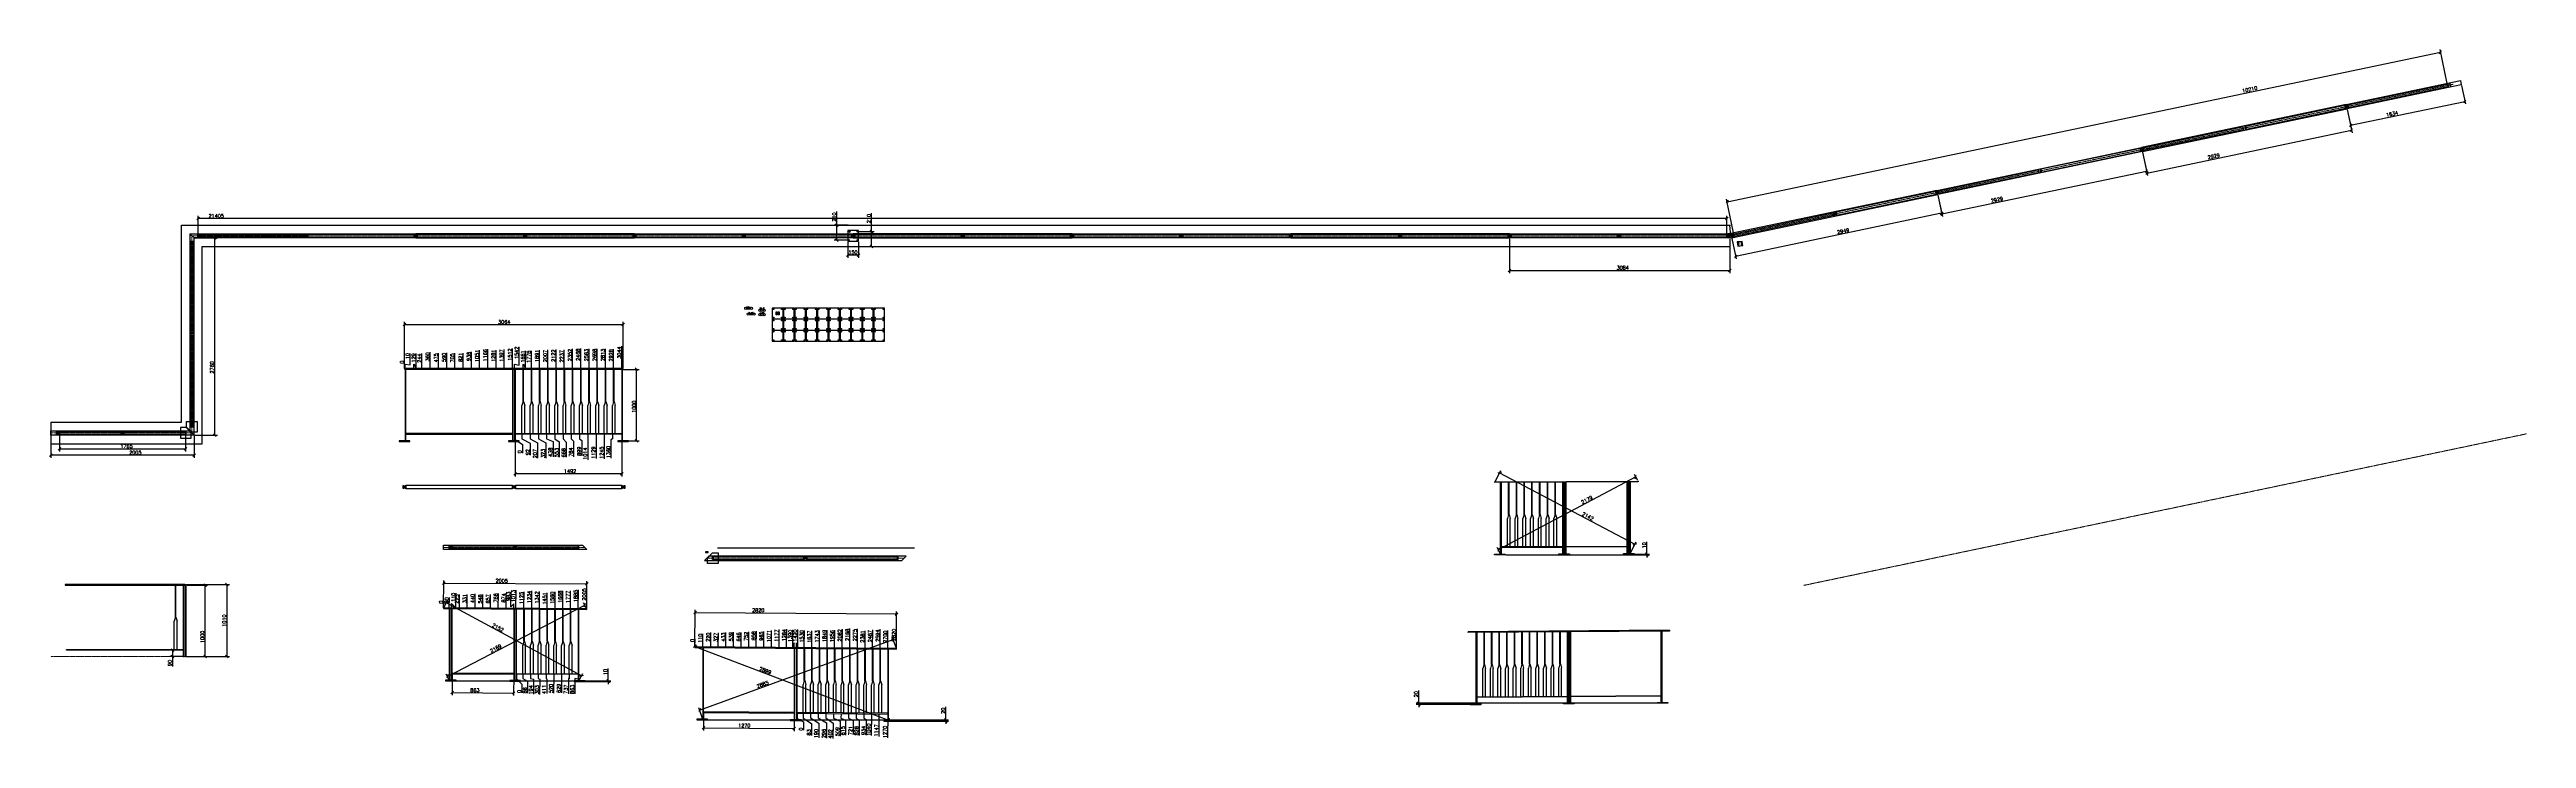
# Model space of a CAD drawing. Header units: millimetres. Extents: x -25270 to 56616, y 992 to 38275.
# Drawn here: x 9278 to 43962, y 28631 to 38275 of the extents above; entities that cross this region are included whole.
import ezdxf

# ---------------------------------------------------------------- set-up
doc = ezdxf.new("R2010")
doc.units = ezdxf.units.MM
doc.linetypes.add('AXES2', pattern=[1.125, 0.75, -0.125, 0.125, -0.125])
doc.layers.add('AXES', color=1, linetype='AXES2', lineweight=13)
doc.layers.add('Garde Corps', color=7, linetype='Continuous')
doc.layers.add('POTCACH', color=7, linetype='Continuous')
doc.styles.add('DETX4', font='romans.shx', dxfattribs={"height": 50})
doc.dimstyles.new('DETX4', dxfattribs={"dimtxt": 50, "dimasz": 37, "dimexe": 37, "dimexo": 10, "dimgap": 12, "dimtad": 1, "dimdec": 0, "dimdsep": 46, "dimtxsty": 'DETX4', "dimblk": 'OBLIQUE', "dimcen": 0.09, "dimadec": 0, "dimazin": 0, "dimtfac": 1, "dimtdec": 0, "dimtix": 1, "dimtofl": 0, "dimtmove": 0, "dimatfit": 3, "dimldrblk": 'OBLIQUE', "dimfxl": 1, "dimtolj": 1, "dimtzin": 0, "dimarcsym": 0})

# ---------------------------------------------------------------- blocks, each defined once
blk = doc.blocks.new('A$C643B79CD')
for p, q in [((17, 449), (17, 898)), ((23, 449), (23, 898)), ((0, 0), (0, 393)), ((17, 449), (23, 449)), ((40, 0), (40, 393))]:
    blk.add_line(p, q)
at = {"layer": 'POTCACH'}
for p, q in [((17, 449), (0, 393)), ((23, 449), (40, 393))]:
    blk.add_line(p, q, dxfattribs=at)
blk = doc.blocks.new('_OBLIQUE')
at = {"color": 0, "linetype": 'ByBlock'}
blk.add_line((-0.5, -0.5), (0.5, 0.5), dxfattribs=at)
blk = doc.blocks.new('*D163')
at = {"layer": 'Defpoints', "color": 0, "transparency": 16777216}
for p in [(9416, 32887), (11181, 32887), (11181, 32685)]:
    blk.add_point(p, dxfattribs=at)
at = {"layer": 'POTCACH', "color": 0, "lineweight": -2, "transparency": 16777216}
for p, q in [((9416, 32877), (9416, 32648)), ((9416, 32685), (11181, 32685)), ((11181, 32877), (11181, 32648))]:
    blk.add_line(p, q, dxfattribs=at)
at = {"layer": 'POTCACH', "color": 0, "lineweight": -2, "transparency": 16777216, "xscale": 37, "yscale": 37, "zscale": 37, "rotation": 180}
blk.add_blockref('_OBLIQUE', (9416, 32685), dxfattribs=at)
at = {"layer": 'POTCACH', "color": 0, "lineweight": -2, "transparency": 16777216, "xscale": 37, "yscale": 37, "zscale": 37}
blk.add_blockref('_OBLIQUE', (11181, 32685), dxfattribs=at)
at = {"layer": 'POTCACH', "color": 0, "transparency": 16777216, "insert": (10356, 32722), "char_height": 50, "attachment_point": 5, "style": 'DETX4'}
blk.add_mtext('\\A1;1765', dxfattribs=at)
blk = doc.blocks.new('*D164')
at = {"layer": 'Defpoints', "color": 0, "transparency": 16777216}
for p in [(11361, 35909), (11361, 35667), (32766, 35667)]:
    blk.add_point(p, dxfattribs=at)
at = {"layer": 'POTCACH', "color": 0, "lineweight": -2, "transparency": 16777216}
for p, q in [((11361, 35677), (11361, 35946)), ((32766, 35909), (11361, 35909)), ((32766, 35677), (32766, 35946))]:
    blk.add_line(p, q, dxfattribs=at)
at = {"layer": 'POTCACH', "color": 0, "lineweight": -2, "transparency": 16777216, "xscale": 37, "yscale": 37, "zscale": 37, "rotation": 180}
blk.add_blockref('_OBLIQUE', (11361, 35909), dxfattribs=at)
at = {"layer": 'POTCACH', "color": 0, "lineweight": -2, "transparency": 16777216, "xscale": 37, "yscale": 37, "zscale": 37}
blk.add_blockref('_OBLIQUE', (32766, 35909), dxfattribs=at)
at = {"layer": 'POTCACH', "color": 0, "transparency": 16777216, "insert": (11612, 35946), "char_height": 50, "attachment_point": 5, "style": 'DETX4'}
blk.add_mtext('\\A1;21405', dxfattribs=at)
blk = doc.blocks.new('*D165')
at = {"layer": 'Defpoints', "color": 0, "transparency": 16777216}
for p in [(42760, 38238), (42854, 37792), (32861, 35697)]:
    blk.add_point(p, dxfattribs=at)
at = {"layer": 'POTCACH', "color": 0, "lineweight": -2, "transparency": 16777216}
for p, q in [((32768, 36144), (42760, 38238)), ((42852, 37801), (42753, 38275)), ((32859, 35707), (32760, 36180))]:
    blk.add_line(p, q, dxfattribs=at)
at = {"layer": 'POTCACH', "color": 0, "lineweight": -2, "transparency": 16777216, "xscale": 37, "yscale": 37, "zscale": 37}
for p, rotation in [((42760, 38238), 11.83920378675253), ((32768, 36144), 191.8392037867525)]:
    blk.add_blockref('_OBLIQUE', p, dxfattribs=dict(at, rotation=rotation))
at = {"layer": 'POTCACH', "color": 0, "transparency": 16777216, "insert": (40088, 37716), "char_height": 50, "attachment_point": 5, "rotation": 11.8392, "style": 'DETX4'}
blk.add_mtext('\\A1;10210', dxfattribs=at)
blk = doc.blocks.new('*D166')
at = {"layer": 'Defpoints', "color": 0, "transparency": 16777216}
for p in [(20302, 35817), (20472, 35817), (20472, 35607)]:
    blk.add_point(p, dxfattribs=at)
at = {"layer": 'POTCACH', "color": 0, "lineweight": -2, "transparency": 16777216}
for p, q in [((20462, 35817), (20265, 35817)), ((20302, 35817), (20302, 36007)), ((20302, 35607), (20302, 35817)), ((20462, 35607), (20265, 35607))]:
    blk.add_line(p, q, dxfattribs=at)
at = {"layer": 'POTCACH', "color": 0, "lineweight": -2, "transparency": 16777216, "xscale": 37, "yscale": 37, "zscale": 37}
for p, rotation in [((20302, 35817), 90), ((20302, 35607), 270)]:
    blk.add_blockref('_OBLIQUE', p, dxfattribs=dict(at, rotation=rotation))
at = {"layer": 'POTCACH', "color": 0, "transparency": 16777216, "insert": (20265, 35930), "char_height": 50, "attachment_point": 5, "rotation": 90, "style": 'DETX4'}
blk.add_mtext('\\A1;210', dxfattribs=at)
blk = doc.blocks.new('*D167')
at = {"layer": 'Defpoints', "color": 0, "transparency": 16777216}
for p in [(20592, 35727), (20592, 35517), (20788, 35517)]:
    blk.add_point(p, dxfattribs=at)
at = {"layer": 'POTCACH', "color": 0, "lineweight": -2, "transparency": 16777216}
for p, q in [((20602, 35727), (20825, 35727)), ((20788, 35727), (20788, 35985)), ((20788, 35517), (20788, 35727)), ((20602, 35517), (20825, 35517))]:
    blk.add_line(p, q, dxfattribs=at)
at = {"layer": 'POTCACH', "color": 0, "lineweight": -2, "transparency": 16777216, "xscale": 37, "yscale": 37, "zscale": 37}
for p, rotation in [((20788, 35727), 90), ((20788, 35517), 270)]:
    blk.add_blockref('_OBLIQUE', p, dxfattribs=dict(at, rotation=rotation))
at = {"layer": 'POTCACH', "color": 0, "transparency": 16777216, "insert": (20751, 35909), "char_height": 50, "attachment_point": 5, "rotation": 90, "style": 'DETX4'}
blk.add_mtext('\\A1;210', dxfattribs=at)
blk = doc.blocks.new('*D168')
at = {"layer": 'Defpoints', "color": 0, "transparency": 16777216}
for p in [(11171, 30788), (11171, 29778), (11761, 29778)]:
    blk.add_point(p, dxfattribs=at)
at = {"layer": 'POTCACH', "color": 0, "lineweight": -2, "transparency": 16777216}
for p, q in [((11181, 30788), (11798, 30788)), ((11761, 30788), (11761, 29778)), ((11181, 29778), (11798, 29778))]:
    blk.add_line(p, q, dxfattribs=at)
at = {"layer": 'POTCACH', "color": 0, "lineweight": -2, "transparency": 16777216, "xscale": 37, "yscale": 37, "zscale": 37}
for p, rotation in [((11761, 30788), 90), ((11761, 29778), 270)]:
    blk.add_blockref('_OBLIQUE', p, dxfattribs=dict(at, rotation=rotation))
at = {"layer": 'POTCACH', "color": 0, "transparency": 16777216, "insert": (11724, 30281), "char_height": 50, "attachment_point": 5, "rotation": 90, "style": 'DETX4'}
blk.add_mtext('\\A1;1010', dxfattribs=at)
blk = doc.blocks.new('*D169')
at = {"layer": 'Defpoints', "color": 0, "transparency": 16777216}
for p in [(11193, 30778), (11455, 30778), (11193, 29778)]:
    blk.add_point(p, dxfattribs=at)
at = {"layer": 'POTCACH', "color": 0, "lineweight": -2, "transparency": 16777216}
for p, q in [((11203, 30778), (11492, 30778)), ((11455, 29778), (11455, 30778)), ((11203, 29778), (11492, 29778))]:
    blk.add_line(p, q, dxfattribs=at)
at = {"layer": 'POTCACH', "color": 0, "lineweight": -2, "transparency": 16777216, "xscale": 37, "yscale": 37, "zscale": 37}
for p, rotation in [((11455, 30778), 90), ((11455, 29778), 270)]:
    blk.add_blockref('_OBLIQUE', p, dxfattribs=dict(at, rotation=rotation))
at = {"layer": 'POTCACH', "color": 0, "transparency": 16777216, "insert": (11418, 30052), "char_height": 50, "attachment_point": 5, "rotation": 90, "style": 'DETX4'}
blk.add_mtext('\\A1;1000', dxfattribs=at)
blk = doc.blocks.new('*D170')
at = {"layer": 'Defpoints', "color": 0, "transparency": 16777216}
for p in [(11149, 29868), (11000, 29778), (11149, 29778)]:
    blk.add_point(p, dxfattribs=at)
at = {"layer": 'POTCACH', "color": 0, "lineweight": -2, "transparency": 16777216}
for p, q in [((11139, 29868), (10963, 29868)), ((11000, 29868), (11000, 29778)), ((11139, 29778), (10963, 29778)), ((11000, 29778), (11000, 29636))]:
    blk.add_line(p, q, dxfattribs=at)
at = {"layer": 'POTCACH', "color": 0, "lineweight": -2, "transparency": 16777216, "xscale": 37, "yscale": 37, "zscale": 37}
for p, rotation in [((11000, 29868), 90), ((11000, 29778), 270)]:
    blk.add_blockref('_OBLIQUE', p, dxfattribs=dict(at, rotation=rotation))
at = {"layer": 'POTCACH', "color": 0, "transparency": 16777216, "insert": (10963, 29688), "char_height": 50, "attachment_point": 5, "rotation": 90, "style": 'DETX4'}
blk.add_mtext('\\A1;90', dxfattribs=at)
blk = doc.blocks.new('*D171')
at = {"layer": 'Defpoints', "color": 0, "transparency": 16777216}
for p in [(15800, 32898), (17292, 32898), (15800, 32334)]:
    blk.add_point(p, dxfattribs=at)
at = {"layer": 'POTCACH', "color": 0, "lineweight": -2, "transparency": 16777216}
for p, q in [((15800, 32888), (15800, 32297)), ((17292, 32888), (17292, 32297)), ((17292, 32334), (15800, 32334))]:
    blk.add_line(p, q, dxfattribs=at)
at = {"layer": 'POTCACH', "color": 0, "lineweight": -2, "transparency": 16777216, "xscale": 37, "yscale": 37, "zscale": 37, "rotation": 180}
blk.add_blockref('_OBLIQUE', (15800, 32334), dxfattribs=at)
at = {"layer": 'POTCACH', "color": 0, "lineweight": -2, "transparency": 16777216, "xscale": 37, "yscale": 37, "zscale": 37}
blk.add_blockref('_OBLIQUE', (17292, 32334), dxfattribs=at)
at = {"layer": 'POTCACH', "color": 0, "transparency": 16777216, "insert": (16567, 32371), "char_height": 50, "attachment_point": 5, "style": 'DETX4'}
blk.add_mtext('\\A1;1492', dxfattribs=at)
blk = doc.blocks.new('*D172')
at = {"layer": 'Defpoints', "color": 0, "transparency": 16777216}
for p in [(17312, 34424), (14249, 33808), (17312, 33808)]:
    blk.add_point(p, dxfattribs=at)
at = {"layer": 'POTCACH', "color": 0, "lineweight": -2, "transparency": 16777216}
for p, q in [((14249, 33818), (14249, 34461)), ((14249, 34424), (17312, 34424)), ((17312, 33818), (17312, 34461))]:
    blk.add_line(p, q, dxfattribs=at)
at = {"layer": 'POTCACH', "color": 0, "lineweight": -2, "transparency": 16777216, "xscale": 37, "yscale": 37, "zscale": 37, "rotation": 180}
blk.add_blockref('_OBLIQUE', (14249, 34424), dxfattribs=at)
at = {"layer": 'POTCACH', "color": 0, "lineweight": -2, "transparency": 16777216, "xscale": 37, "yscale": 37, "zscale": 37}
blk.add_blockref('_OBLIQUE', (17312, 34424), dxfattribs=at)
at = {"layer": 'POTCACH', "color": 0, "transparency": 16777216, "insert": (15645, 34461), "char_height": 50, "attachment_point": 5, "style": 'DETX4'}
blk.add_mtext('\\A1;3064', dxfattribs=at)
blk = doc.blocks.new('*D173')
at = {"layer": 'Defpoints', "color": 0, "transparency": 16777216}
for p in [(14249, 33870), (14249, 33808), (14249, 33798)]:
    blk.add_point(p, dxfattribs=at)
at = {"layer": 'POTCACH', "color": 0, "lineweight": -2, "transparency": 16777216}
blk.add_line((14249, 33808), (14249, 33915), dxfattribs=at)
at = {"layer": 'POTCACH', "color": 0, "transparency": 16777216, "insert": (14212, 33898), "char_height": 50, "attachment_point": 5, "rotation": 90, "style": 'DETX4'}
blk.add_mtext('\\A1;0', dxfattribs=at)
blk = doc.blocks.new('*D174')
at = {"layer": 'Defpoints', "color": 0, "transparency": 16777216}
for p in [(14249, 33808), (14259, 33798), (14328, 33934)]:
    blk.add_point(p, dxfattribs=at)
at = {"layer": 'POTCACH', "color": 0, "lineweight": -2, "transparency": 16777216}
for p, q in [((14328, 33860), (14328, 34019)), ((14259, 33808), (14259, 33872)), ((14259, 33872), (14328, 33860))]:
    blk.add_line(p, q, dxfattribs=at)
at = {"layer": 'POTCACH', "color": 0, "transparency": 16777216, "insert": (14291, 33983), "char_height": 50, "attachment_point": 5, "rotation": 90, "style": 'DETX4'}
blk.add_mtext('\\A1;10', dxfattribs=at)
blk = doc.blocks.new('*D175')
at = {"layer": 'Defpoints', "color": 0, "transparency": 16777216}
for p in [(14249, 33808), (15760, 33908), (15760, 33798)]:
    blk.add_point(p, dxfattribs=at)
at = {"layer": 'POTCACH', "color": 0, "lineweight": -2, "transparency": 16777216}
blk.add_line((15760, 33808), (15760, 34089), dxfattribs=at)
at = {"layer": 'POTCACH', "color": 0, "transparency": 16777216, "insert": (15723, 34004), "char_height": 50, "attachment_point": 5, "rotation": 90, "style": 'DETX4'}
blk.add_mtext('\\A1;1512', dxfattribs=at)
blk = doc.blocks.new('*D176')
at = {"layer": 'Defpoints', "color": 0, "transparency": 16777216}
for p in [(14249, 33808), (15790, 33798), (15856, 33932)]:
    blk.add_point(p, dxfattribs=at)
at = {"layer": 'POTCACH', "color": 0, "lineweight": -2, "transparency": 16777216}
for p, q in [((15856, 33858), (15856, 34113)), ((15790, 33808), (15790, 33872)), ((15790, 33872), (15856, 33858))]:
    blk.add_line(p, q, dxfattribs=at)
at = {"layer": 'POTCACH', "color": 0, "transparency": 16777216, "insert": (15819, 34029), "char_height": 50, "attachment_point": 5, "rotation": 90, "style": 'DETX4'}
blk.add_mtext('\\A1;1542', dxfattribs=at)
blk = doc.blocks.new('*D177')
at = {"layer": 'Defpoints', "color": 0, "transparency": 16777216}
for p in [(14249, 33808), (15910, 33796), (15943, 33888)]:
    blk.add_point(p, dxfattribs=at)
at = {"layer": 'POTCACH', "color": 0, "lineweight": -2, "transparency": 16777216}
for p, q in [((15943, 33814), (15943, 34055)), ((15910, 33806), (15910, 33870)), ((15910, 33870), (15943, 33814))]:
    blk.add_line(p, q, dxfattribs=at)
at = {"layer": 'POTCACH', "color": 0, "transparency": 16777216, "insert": (15906, 33977), "char_height": 50, "attachment_point": 5, "rotation": 90, "style": 'DETX4'}
blk.add_mtext('\\A1;1661', dxfattribs=at)
blk = doc.blocks.new('*D178')
at = {"layer": 'Defpoints', "color": 0, "transparency": 16777216}
for p in [(14249, 33808), (16025, 33877), (16025, 33796)]:
    blk.add_point(p, dxfattribs=at)
at = {"layer": 'POTCACH', "color": 0, "lineweight": -2, "transparency": 16777216}
blk.add_line((16025, 33806), (16025, 34058), dxfattribs=at)
at = {"layer": 'POTCACH', "color": 0, "transparency": 16777216, "insert": (15988, 33973), "char_height": 50, "attachment_point": 5, "rotation": 90, "style": 'DETX4'}
blk.add_mtext('\\A1;1776', dxfattribs=at)
blk = doc.blocks.new('*D179')
at = {"layer": 'Defpoints', "color": 0, "transparency": 16777216}
for p in [(14249, 33808), (16140, 33897), (16140, 33796)]:
    blk.add_point(p, dxfattribs=at)
at = {"layer": 'POTCACH', "color": 0, "lineweight": -2, "transparency": 16777216}
blk.add_line((16140, 33806), (16140, 34064), dxfattribs=at)
at = {"layer": 'POTCACH', "color": 0, "transparency": 16777216, "insert": (16103, 33986), "char_height": 50, "attachment_point": 5, "rotation": 90, "style": 'DETX4'}
blk.add_mtext('\\A1;1891', dxfattribs=at)
blk = doc.blocks.new('*D180')
at = {"layer": 'Defpoints', "color": 0, "transparency": 16777216}
for p in [(14249, 33808), (16255, 33882), (16255, 33796)]:
    blk.add_point(p, dxfattribs=at)
at = {"layer": 'POTCACH', "color": 0, "lineweight": -2, "transparency": 16777216}
blk.add_line((16255, 33806), (16255, 34071), dxfattribs=at)
at = {"layer": 'POTCACH', "color": 0, "transparency": 16777216, "insert": (16218, 33983), "char_height": 50, "attachment_point": 5, "rotation": 90, "style": 'DETX4'}
blk.add_mtext('\\A1;2007', dxfattribs=at)
blk = doc.blocks.new('*D181')
at = {"layer": 'Defpoints', "color": 0, "transparency": 16777216}
for p in [(14249, 33808), (16371, 33889), (16371, 33796)]:
    blk.add_point(p, dxfattribs=at)
at = {"layer": 'POTCACH', "color": 0, "lineweight": -2, "transparency": 16777216}
blk.add_line((16371, 33806), (16371, 34077), dxfattribs=at)
at = {"layer": 'POTCACH', "color": 0, "transparency": 16777216, "insert": (16334, 33989), "char_height": 50, "attachment_point": 5, "rotation": 90, "style": 'DETX4'}
blk.add_mtext('\\A1;2122', dxfattribs=at)
blk = doc.blocks.new('*D182')
at = {"layer": 'Defpoints', "color": 0, "transparency": 16777216}
for p in [(14249, 33808), (16486, 33881), (16486, 33796)]:
    blk.add_point(p, dxfattribs=at)
at = {"layer": 'POTCACH', "color": 0, "lineweight": -2, "transparency": 16777216}
blk.add_line((16486, 33806), (16486, 34070), dxfattribs=at)
at = {"layer": 'POTCACH', "color": 0, "transparency": 16777216, "insert": (16449, 33981), "char_height": 50, "attachment_point": 5, "rotation": 90, "style": 'DETX4'}
blk.add_mtext('\\A1;2237', dxfattribs=at)
blk = doc.blocks.new('*D183')
at = {"layer": 'Defpoints', "color": 0, "transparency": 16777216}
for p in [(14249, 33808), (16601, 33898), (16601, 33796)]:
    blk.add_point(p, dxfattribs=at)
at = {"layer": 'POTCACH', "color": 0, "lineweight": -2, "transparency": 16777216}
blk.add_line((16601, 33806), (16601, 34086), dxfattribs=at)
at = {"layer": 'POTCACH', "color": 0, "transparency": 16777216, "insert": (16564, 33998), "char_height": 50, "attachment_point": 5, "rotation": 90, "style": 'DETX4'}
blk.add_mtext('\\A1;2352', dxfattribs=at)
blk = doc.blocks.new('*D184')
at = {"layer": 'Defpoints', "color": 0, "transparency": 16777216}
for p in [(14249, 33808), (16716, 33902), (16716, 33796)]:
    blk.add_point(p, dxfattribs=at)
at = {"layer": 'POTCACH', "color": 0, "lineweight": -2, "transparency": 16777216}
blk.add_line((16716, 33806), (16716, 34090), dxfattribs=at)
at = {"layer": 'POTCACH', "color": 0, "transparency": 16777216, "insert": (16679, 34002), "char_height": 50, "attachment_point": 5, "rotation": 90, "style": 'DETX4'}
blk.add_mtext('\\A1;2468', dxfattribs=at)
blk = doc.blocks.new('*D185')
at = {"layer": 'Defpoints', "color": 0, "transparency": 16777216}
for p in [(14249, 33808), (16832, 33897), (16832, 33796)]:
    blk.add_point(p, dxfattribs=at)
at = {"layer": 'POTCACH', "color": 0, "lineweight": -2, "transparency": 16777216}
blk.add_line((16832, 33806), (16832, 34085), dxfattribs=at)
at = {"layer": 'POTCACH', "color": 0, "transparency": 16777216, "insert": (16795, 33997), "char_height": 50, "attachment_point": 5, "rotation": 90, "style": 'DETX4'}
blk.add_mtext('\\A1;2583', dxfattribs=at)
blk = doc.blocks.new('*D186')
at = {"layer": 'Defpoints', "color": 0, "transparency": 16777216}
for p in [(14249, 33808), (16947, 33899), (16947, 33796)]:
    blk.add_point(p, dxfattribs=at)
at = {"layer": 'POTCACH', "color": 0, "lineweight": -2, "transparency": 16777216}
blk.add_line((16947, 33806), (16947, 34087), dxfattribs=at)
at = {"layer": 'POTCACH', "color": 0, "transparency": 16777216, "insert": (16910, 33999), "char_height": 50, "attachment_point": 5, "rotation": 90, "style": 'DETX4'}
blk.add_mtext('\\A1;2698', dxfattribs=at)
blk = doc.blocks.new('*D187')
at = {"layer": 'Defpoints', "color": 0, "transparency": 16777216}
for p in [(14249, 33808), (17062, 33899), (17062, 33796)]:
    blk.add_point(p, dxfattribs=at)
at = {"layer": 'POTCACH', "color": 0, "lineweight": -2, "transparency": 16777216}
blk.add_line((17062, 33806), (17062, 34087), dxfattribs=at)
at = {"layer": 'POTCACH', "color": 0, "transparency": 16777216, "insert": (17025, 33999), "char_height": 50, "attachment_point": 5, "rotation": 90, "style": 'DETX4'}
blk.add_mtext('\\A1;2813', dxfattribs=at)
blk = doc.blocks.new('*D188')
at = {"layer": 'Defpoints', "color": 0, "transparency": 16777216}
for p in [(14249, 33808), (17177, 33893), (17177, 33796)]:
    blk.add_point(p, dxfattribs=at)
at = {"layer": 'POTCACH', "color": 0, "lineweight": -2, "transparency": 16777216}
blk.add_line((17177, 33806), (17177, 34082), dxfattribs=at)
at = {"layer": 'POTCACH', "color": 0, "transparency": 16777216, "insert": (17140, 33994), "char_height": 50, "attachment_point": 5, "rotation": 90, "style": 'DETX4'}
blk.add_mtext('\\A1;2928', dxfattribs=at)
blk = doc.blocks.new('*D189')
at = {"layer": 'Defpoints', "color": 0, "transparency": 16777216}
for p in [(14249, 33808), (17292, 33931), (17292, 33796)]:
    blk.add_point(p, dxfattribs=at)
at = {"layer": 'POTCACH', "color": 0, "lineweight": -2, "transparency": 16777216}
blk.add_line((17292, 33806), (17292, 34122), dxfattribs=at)
at = {"layer": 'POTCACH', "color": 0, "transparency": 16777216, "insert": (17255, 34032), "char_height": 50, "attachment_point": 5, "rotation": 90, "style": 'DETX4'}
blk.add_mtext('\\A1;3044', dxfattribs=at)
blk = doc.blocks.new('*D190')
at = {"layer": 'Defpoints', "color": 0, "transparency": 16777216}
for p in [(14249, 33803), (14378, 33796), (14412, 33888)]:
    blk.add_point(p, dxfattribs=at)
at = {"layer": 'POTCACH', "color": 0, "lineweight": -2, "transparency": 16777216}
for p, q in [((14412, 33814), (14412, 34019)), ((14378, 33806), (14378, 33870)), ((14378, 33870), (14412, 33814))]:
    blk.add_line(p, q, dxfattribs=at)
at = {"layer": 'POTCACH', "color": 0, "transparency": 16777216, "insert": (14375, 33959), "char_height": 50, "attachment_point": 5, "rotation": 90, "style": 'DETX4'}
blk.add_mtext('\\A1;129', dxfattribs=at)
blk = doc.blocks.new('*D191')
at = {"layer": 'Defpoints', "color": 0, "transparency": 16777216}
for p in [(14249, 33803), (14493, 33877), (14493, 33796)]:
    blk.add_point(p, dxfattribs=at)
at = {"layer": 'POTCACH', "color": 0, "lineweight": -2, "transparency": 16777216}
blk.add_line((14493, 33806), (14493, 34020), dxfattribs=at)
at = {"layer": 'POTCACH', "color": 0, "transparency": 16777216, "insert": (14456, 33954), "char_height": 50, "attachment_point": 5, "rotation": 90, "style": 'DETX4'}
blk.add_mtext('\\A1;244', dxfattribs=at)
blk = doc.blocks.new('*D192')
at = {"layer": 'Defpoints', "color": 0, "transparency": 16777216}
for p in [(14249, 33803), (14608, 33897), (14608, 33796)]:
    blk.add_point(p, dxfattribs=at)
at = {"layer": 'POTCACH', "color": 0, "lineweight": -2, "transparency": 16777216}
blk.add_line((14608, 33806), (14608, 34037), dxfattribs=at)
at = {"layer": 'POTCACH', "color": 0, "transparency": 16777216, "insert": (14571, 33973), "char_height": 50, "attachment_point": 5, "rotation": 90, "style": 'DETX4'}
blk.add_mtext('\\A1;360', dxfattribs=at)
blk = doc.blocks.new('*D193')
at = {"layer": 'Defpoints', "color": 0, "transparency": 16777216}
for p in [(14249, 33803), (14724, 33882), (14724, 33796)]:
    blk.add_point(p, dxfattribs=at)
at = {"layer": 'POTCACH', "color": 0, "lineweight": -2, "transparency": 16777216}
blk.add_line((14724, 33806), (14724, 34023), dxfattribs=at)
at = {"layer": 'POTCACH', "color": 0, "transparency": 16777216, "insert": (14687, 33959), "char_height": 50, "attachment_point": 5, "rotation": 90, "style": 'DETX4'}
blk.add_mtext('\\A1;475', dxfattribs=at)
blk = doc.blocks.new('*D194')
at = {"layer": 'Defpoints', "color": 0, "transparency": 16777216}
for p in [(14249, 33803), (14839, 33889), (14839, 33796)]:
    blk.add_point(p, dxfattribs=at)
at = {"layer": 'POTCACH', "color": 0, "lineweight": -2, "transparency": 16777216}
blk.add_line((14839, 33806), (14839, 34030), dxfattribs=at)
at = {"layer": 'POTCACH', "color": 0, "transparency": 16777216, "insert": (14802, 33965), "char_height": 50, "attachment_point": 5, "rotation": 90, "style": 'DETX4'}
blk.add_mtext('\\A1;590', dxfattribs=at)
blk = doc.blocks.new('*D195')
at = {"layer": 'Defpoints', "color": 0, "transparency": 16777216}
for p in [(14249, 33803), (14954, 33881), (14954, 33796)]:
    blk.add_point(p, dxfattribs=at)
at = {"layer": 'POTCACH', "color": 0, "lineweight": -2, "transparency": 16777216}
blk.add_line((14954, 33806), (14954, 34022), dxfattribs=at)
at = {"layer": 'POTCACH', "color": 0, "transparency": 16777216, "insert": (14917, 33958), "char_height": 50, "attachment_point": 5, "rotation": 90, "style": 'DETX4'}
blk.add_mtext('\\A1;705', dxfattribs=at)
blk = doc.blocks.new('*D196')
at = {"layer": 'Defpoints', "color": 0, "transparency": 16777216}
for p in [(14249, 33803), (15069, 33898), (15069, 33796)]:
    blk.add_point(p, dxfattribs=at)
at = {"layer": 'POTCACH', "color": 0, "lineweight": -2, "transparency": 16777216}
blk.add_line((15069, 33806), (15069, 34024), dxfattribs=at)
at = {"layer": 'POTCACH', "color": 0, "transparency": 16777216, "insert": (15032, 33967), "char_height": 50, "attachment_point": 5, "rotation": 90, "style": 'DETX4'}
blk.add_mtext('\\A1;821', dxfattribs=at)
blk = doc.blocks.new('*D197')
at = {"layer": 'Defpoints', "color": 0, "transparency": 16777216}
for p in [(14249, 33803), (15185, 33902), (15185, 33796)]:
    blk.add_point(p, dxfattribs=at)
at = {"layer": 'POTCACH', "color": 0, "lineweight": -2, "transparency": 16777216}
blk.add_line((15185, 33806), (15185, 34043), dxfattribs=at)
at = {"layer": 'POTCACH', "color": 0, "transparency": 16777216, "insert": (15148, 33979), "char_height": 50, "attachment_point": 5, "rotation": 90, "style": 'DETX4'}
blk.add_mtext('\\A1;936', dxfattribs=at)
blk = doc.blocks.new('*D198')
at = {"layer": 'Defpoints', "color": 0, "transparency": 16777216}
for p in [(14249, 33803), (15300, 33897), (15300, 33796)]:
    blk.add_point(p, dxfattribs=at)
at = {"layer": 'POTCACH', "color": 0, "lineweight": -2, "transparency": 16777216}
blk.add_line((15300, 33806), (15300, 34064), dxfattribs=at)
at = {"layer": 'POTCACH', "color": 0, "transparency": 16777216, "insert": (15263, 33986), "char_height": 50, "attachment_point": 5, "rotation": 90, "style": 'DETX4'}
blk.add_mtext('\\A1;1051', dxfattribs=at)
blk = doc.blocks.new('*D199')
at = {"layer": 'Defpoints', "color": 0, "transparency": 16777216}
for p in [(14249, 33803), (15415, 33899), (15415, 33796)]:
    blk.add_point(p, dxfattribs=at)
at = {"layer": 'POTCACH', "color": 0, "lineweight": -2, "transparency": 16777216}
blk.add_line((15415, 33806), (15415, 34080), dxfattribs=at)
at = {"layer": 'POTCACH', "color": 0, "transparency": 16777216, "insert": (15378, 33995), "char_height": 50, "attachment_point": 5, "rotation": 90, "style": 'DETX4'}
blk.add_mtext('\\A1;1166', dxfattribs=at)
blk = doc.blocks.new('*D200')
at = {"layer": 'Defpoints', "color": 0, "transparency": 16777216}
for p in [(14249, 33803), (15530, 33899), (15530, 33796)]:
    blk.add_point(p, dxfattribs=at)
at = {"layer": 'POTCACH', "color": 0, "lineweight": -2, "transparency": 16777216}
blk.add_line((15530, 33806), (15530, 34066), dxfattribs=at)
at = {"layer": 'POTCACH', "color": 0, "transparency": 16777216, "insert": (15493, 33988), "char_height": 50, "attachment_point": 5, "rotation": 90, "style": 'DETX4'}
blk.add_mtext('\\A1;1281', dxfattribs=at)
blk = doc.blocks.new('*D201')
at = {"layer": 'Defpoints', "color": 0, "transparency": 16777216}
for p in [(14249, 33803), (15645, 33893), (15645, 33796)]:
    blk.add_point(p, dxfattribs=at)
at = {"layer": 'POTCACH', "color": 0, "lineweight": -2, "transparency": 16777216}
blk.add_line((15645, 33806), (15645, 34074), dxfattribs=at)
at = {"layer": 'POTCACH', "color": 0, "transparency": 16777216, "insert": (15608, 33990), "char_height": 50, "attachment_point": 5, "rotation": 90, "style": 'DETX4'}
blk.add_mtext('\\A1;1397', dxfattribs=at)
blk = doc.blocks.new('*D202')
at = {"layer": 'Defpoints', "color": 0, "transparency": 16777216}
for p in [(15800, 32898), (15800, 32888), (15899, 32672)]:
    blk.add_point(p, dxfattribs=at)
at = {"layer": 'POTCACH', "color": 0, "lineweight": -2, "transparency": 16777216}
for p, q in [((15800, 32878), (15800, 32814)), ((15800, 32814), (15899, 32746)), ((15899, 32746), (15899, 32626))]:
    blk.add_line(p, q, dxfattribs=at)
at = {"layer": 'POTCACH', "color": 0, "transparency": 16777216, "insert": (15862, 32643), "char_height": 50, "attachment_point": 5, "rotation": 90, "style": 'DETX4'}
blk.add_mtext('\\A1;0', dxfattribs=at)
blk = doc.blocks.new('*D203')
at = {"layer": 'Defpoints', "color": 0, "transparency": 16777216}
for p in [(15800, 32898), (15893, 32898), (16010, 32691)]:
    blk.add_point(p, dxfattribs=at)
at = {"layer": 'POTCACH', "color": 0, "lineweight": -2, "transparency": 16777216}
for p, q in [((15893, 32888), (15893, 32824)), ((15893, 32824), (16010, 32765)), ((16010, 32765), (16010, 32598))]:
    blk.add_line(p, q, dxfattribs=at)
at = {"layer": 'POTCACH', "color": 0, "transparency": 16777216, "insert": (15973, 32638), "char_height": 50, "attachment_point": 5, "rotation": 90, "style": 'DETX4'}
blk.add_mtext('\\A1;92', dxfattribs=at)
blk = doc.blocks.new('*D204')
at = {"layer": 'Defpoints', "color": 0, "transparency": 16777216}
for p in [(15800, 32898), (16008, 32898), (16113, 32694)]:
    blk.add_point(p, dxfattribs=at)
at = {"layer": 'POTCACH', "color": 0, "lineweight": -2, "transparency": 16777216}
for p, q in [((16008, 32888), (16008, 32824)), ((16008, 32824), (16113, 32768)), ((16113, 32768), (16113, 32554))]:
    blk.add_line(p, q, dxfattribs=at)
at = {"layer": 'POTCACH', "color": 0, "transparency": 16777216, "insert": (16076, 32618), "char_height": 50, "attachment_point": 5, "rotation": 90, "style": 'DETX4'}
blk.add_mtext('\\A1;207', dxfattribs=at)
blk = doc.blocks.new('*D205')
at = {"layer": 'Defpoints', "color": 0, "transparency": 16777216}
for p in [(15800, 32898), (16123, 32898), (16226, 32696)]:
    blk.add_point(p, dxfattribs=at)
at = {"layer": 'POTCACH', "color": 0, "lineweight": -2, "transparency": 16777216}
for p, q in [((16123, 32888), (16123, 32824)), ((16123, 32824), (16226, 32770)), ((16226, 32770), (16226, 32555))]:
    blk.add_line(p, q, dxfattribs=at)
at = {"layer": 'POTCACH', "color": 0, "transparency": 16777216, "insert": (16189, 32620), "char_height": 50, "attachment_point": 5, "rotation": 90, "style": 'DETX4'}
blk.add_mtext('\\A1;323', dxfattribs=at)
blk = doc.blocks.new('*D206')
at = {"layer": 'Defpoints', "color": 0, "transparency": 16777216}
for p in [(15800, 32898), (16238, 32898), (16329, 32713)]:
    blk.add_point(p, dxfattribs=at)
at = {"layer": 'POTCACH', "color": 0, "lineweight": -2, "transparency": 16777216}
for p, q in [((16238, 32888), (16238, 32824)), ((16238, 32824), (16329, 32787)), ((16329, 32787), (16329, 32573))]:
    blk.add_line(p, q, dxfattribs=at)
at = {"layer": 'POTCACH', "color": 0, "transparency": 16777216, "insert": (16292, 32637), "char_height": 50, "attachment_point": 5, "rotation": 90, "style": 'DETX4'}
blk.add_mtext('\\A1;438', dxfattribs=at)
blk = doc.blocks.new('*D207')
at = {"layer": 'Defpoints', "color": 0, "transparency": 16777216}
for p in [(15800, 32898), (16354, 32898), (16415, 32708)]:
    blk.add_point(p, dxfattribs=at)
at = {"layer": 'POTCACH', "color": 0, "lineweight": -2, "transparency": 16777216}
for p, q in [((16354, 32888), (16354, 32824)), ((16354, 32824), (16415, 32782)), ((16415, 32782), (16415, 32568))]:
    blk.add_line(p, q, dxfattribs=at)
at = {"layer": 'POTCACH', "color": 0, "transparency": 16777216, "insert": (16378, 32632), "char_height": 50, "attachment_point": 5, "rotation": 90, "style": 'DETX4'}
blk.add_mtext('\\A1;553', dxfattribs=at)
blk = doc.blocks.new('*D208')
at = {"layer": 'Defpoints', "color": 0, "transparency": 16777216}
for p in [(15800, 32898), (16469, 32898), (16512, 32706)]:
    blk.add_point(p, dxfattribs=at)
at = {"layer": 'POTCACH', "color": 0, "lineweight": -2, "transparency": 16777216}
for p, q in [((16469, 32888), (16469, 32824)), ((16469, 32824), (16512, 32780)), ((16512, 32780), (16512, 32568))]:
    blk.add_line(p, q, dxfattribs=at)
at = {"layer": 'POTCACH', "color": 0, "transparency": 16777216, "insert": (16475, 32631), "char_height": 50, "attachment_point": 5, "rotation": 90, "style": 'DETX4'}
blk.add_mtext('\\A1;668', dxfattribs=at)
blk = doc.blocks.new('*D209')
at = {"layer": 'Defpoints', "color": 0, "transparency": 16777216}
for p in [(15800, 32898), (16584, 32898), (16617, 32717)]:
    blk.add_point(p, dxfattribs=at)
at = {"layer": 'POTCACH', "color": 0, "lineweight": -2, "transparency": 16777216}
for p, q in [((16584, 32888), (16584, 32824)), ((16584, 32824), (16617, 32791)), ((16617, 32791), (16617, 32574))]:
    blk.add_line(p, q, dxfattribs=at)
at = {"layer": 'POTCACH', "color": 0, "transparency": 16777216, "insert": (16580, 32639), "char_height": 50, "attachment_point": 5, "rotation": 90, "style": 'DETX4'}
blk.add_mtext('\\A1;784', dxfattribs=at)
blk = doc.blocks.new('*D210')
at = {"layer": 'Defpoints', "color": 0, "transparency": 16777216}
for p in [(15800, 32898), (16699, 32898), (16731, 32726)]:
    blk.add_point(p, dxfattribs=at)
at = {"layer": 'POTCACH', "color": 0, "lineweight": -2, "transparency": 16777216}
for p, q in [((16699, 32888), (16699, 32824)), ((16699, 32824), (16731, 32800)), ((16731, 32800), (16731, 32587))]:
    blk.add_line(p, q, dxfattribs=at)
at = {"layer": 'POTCACH', "color": 0, "transparency": 16777216, "insert": (16694, 32651), "char_height": 50, "attachment_point": 5, "rotation": 90, "style": 'DETX4'}
blk.add_mtext('\\A1;899', dxfattribs=at)
blk = doc.blocks.new('*D211')
at = {"layer": 'Defpoints', "color": 0, "transparency": 16777216}
for p in [(15800, 32898), (16815, 32898), (16815, 32715)]:
    blk.add_point(p, dxfattribs=at)
at = {"layer": 'POTCACH', "color": 0, "lineweight": -2, "transparency": 16777216}
blk.add_line((16815, 32888), (16815, 32532), dxfattribs=at)
at = {"layer": 'POTCACH', "color": 0, "transparency": 16777216, "insert": (16778, 32617), "char_height": 50, "attachment_point": 5, "rotation": 90, "style": 'DETX4'}
blk.add_mtext('\\A1;1014', dxfattribs=at)
blk = doc.blocks.new('*D212')
at = {"layer": 'Defpoints', "color": 0, "transparency": 16777216}
for p in [(15800, 32898), (16930, 32898), (16930, 32727)]:
    blk.add_point(p, dxfattribs=at)
at = {"layer": 'POTCACH', "color": 0, "lineweight": -2, "transparency": 16777216}
blk.add_line((16930, 32888), (16930, 32549), dxfattribs=at)
at = {"layer": 'POTCACH', "color": 0, "transparency": 16777216, "insert": (16893, 32632), "char_height": 50, "attachment_point": 5, "rotation": 90, "style": 'DETX4'}
blk.add_mtext('\\A1;1129', dxfattribs=at)
blk = doc.blocks.new('*D213')
at = {"layer": 'Defpoints', "color": 0, "transparency": 16777216}
for p in [(15800, 32898), (17045, 32898), (17045, 32727)]:
    blk.add_point(p, dxfattribs=at)
at = {"layer": 'POTCACH', "color": 0, "lineweight": -2, "transparency": 16777216}
blk.add_line((17045, 32888), (17045, 32546), dxfattribs=at)
at = {"layer": 'POTCACH', "color": 0, "transparency": 16777216, "insert": (17008, 32631), "char_height": 50, "attachment_point": 5, "rotation": 90, "style": 'DETX4'}
blk.add_mtext('\\A1;1245', dxfattribs=at)
blk = doc.blocks.new('*D214')
at = {"layer": 'Defpoints', "color": 0, "transparency": 16777216}
for p in [(15800, 32898), (17140, 32736), (17160, 32898)]:
    blk.add_point(p, dxfattribs=at)
at = {"layer": 'POTCACH', "color": 0, "lineweight": -2, "transparency": 16777216}
for p, q in [((17160, 32824), (17140, 32810)), ((17140, 32810), (17140, 32555)), ((17160, 32888), (17160, 32824))]:
    blk.add_line(p, q, dxfattribs=at)
at = {"layer": 'POTCACH', "color": 0, "transparency": 16777216, "insert": (17103, 32640), "char_height": 50, "attachment_point": 5, "rotation": 90, "style": 'DETX4'}
blk.add_mtext('\\A1;1360', dxfattribs=at)
blk = doc.blocks.new('*D215')
at = {"layer": 'Defpoints', "color": 0, "transparency": 16777216}
for p in [(17292, 33798), (17498, 33798), (17292, 32798)]:
    blk.add_point(p, dxfattribs=at)
at = {"layer": 'POTCACH', "color": 0, "lineweight": -2, "transparency": 16777216}
for p, q in [((17302, 33798), (17535, 33798)), ((17498, 32798), (17498, 33798)), ((17302, 32798), (17535, 32798))]:
    blk.add_line(p, q, dxfattribs=at)
at = {"layer": 'POTCACH', "color": 0, "lineweight": -2, "transparency": 16777216, "xscale": 37, "yscale": 37, "zscale": 37}
for p, rotation in [((17498, 33798), 90), ((17498, 32798), 270)]:
    blk.add_blockref('_OBLIQUE', p, dxfattribs=dict(at, rotation=rotation))
at = {"layer": 'POTCACH', "color": 0, "transparency": 16777216, "insert": (17461, 33275), "char_height": 50, "attachment_point": 5, "rotation": 90, "style": 'DETX4'}
blk.add_mtext('\\A1;1000', dxfattribs=at)
blk = doc.blocks.new('*D216')
at = {"layer": 'Defpoints', "color": 0, "transparency": 16777216}
for p in [(20457, 35592), (20457, 35398), (20607, 35592)]:
    blk.add_point(p, dxfattribs=at)
at = {"layer": 'POTCACH', "color": 0, "lineweight": -2, "transparency": 16777216}
for p, q in [((20457, 35582), (20457, 35361)), ((20607, 35398), (20457, 35398)), ((20607, 35582), (20607, 35361))]:
    blk.add_line(p, q, dxfattribs=at)
at = {"layer": 'POTCACH', "color": 0, "lineweight": -2, "transparency": 16777216, "xscale": 37, "yscale": 37, "zscale": 37, "rotation": 180}
blk.add_blockref('_OBLIQUE', (20457, 35398), dxfattribs=at)
at = {"layer": 'POTCACH', "color": 0, "lineweight": -2, "transparency": 16777216, "xscale": 37, "yscale": 37, "zscale": 37}
blk.add_blockref('_OBLIQUE', (20607, 35398), dxfattribs=at)
at = {"layer": 'POTCACH', "color": 0, "transparency": 16777216, "insert": (20528, 35435), "char_height": 50, "attachment_point": 5, "style": 'DETX4'}
blk.add_mtext('\\A1;150', dxfattribs=at)
blk = doc.blocks.new('*D257')
at = {"layer": 'Defpoints', "color": 0, "transparency": 16777216}
for p in [(9296, 32877), (11301, 32877), (9296, 32596)]:
    blk.add_point(p, dxfattribs=at)
at = {"layer": 'POTCACH', "color": 0, "lineweight": -2, "transparency": 16777216}
for p, q in [((9296, 32867), (9296, 32559)), ((11301, 32867), (11301, 32559)), ((11301, 32596), (9296, 32596))]:
    blk.add_line(p, q, dxfattribs=at)
at = {"layer": 'POTCACH', "color": 0, "lineweight": -2, "transparency": 16777216, "xscale": 37, "yscale": 37, "zscale": 37, "rotation": 180}
blk.add_blockref('_OBLIQUE', (9296, 32596), dxfattribs=at)
at = {"layer": 'POTCACH', "color": 0, "lineweight": -2, "transparency": 16777216, "xscale": 37, "yscale": 37, "zscale": 37}
blk.add_blockref('_OBLIQUE', (11301, 32596), dxfattribs=at)
at = {"layer": 'POTCACH', "color": 0, "transparency": 16777216, "insert": (10480, 32633), "char_height": 50, "attachment_point": 5, "style": 'DETX4'}
blk.add_mtext('\\A1;2005', dxfattribs=at)
blk = doc.blocks.new('*D258')
at = {"layer": 'Defpoints', "color": 0, "transparency": 16777216}
for p in [(11301, 35637), (11591, 35637), (11301, 32877)]:
    blk.add_point(p, dxfattribs=at)
at = {"layer": 'POTCACH', "color": 0, "lineweight": -2, "transparency": 16777216}
for p, q in [((11311, 35637), (11628, 35637)), ((11591, 32877), (11591, 35637)), ((11311, 32877), (11628, 32877))]:
    blk.add_line(p, q, dxfattribs=at)
at = {"layer": 'POTCACH', "color": 0, "lineweight": -2, "transparency": 16777216, "xscale": 37, "yscale": 37, "zscale": 37}
for p, rotation in [((11591, 35637), 90), ((11591, 32877), 270)]:
    blk.add_blockref('_OBLIQUE', p, dxfattribs=dict(at, rotation=rotation))
at = {"layer": 'POTCACH', "color": 0, "transparency": 16777216, "insert": (11554, 33825), "char_height": 50, "attachment_point": 5, "rotation": 90, "style": 'DETX4'}
blk.add_mtext('\\A1;2760', dxfattribs=at)
blk = doc.blocks.new('*D259')
at = {"layer": 'Defpoints', "color": 0, "transparency": 16777216}
for p in [(29723, 35637), (32806, 35637), (32806, 35183)]:
    blk.add_point(p, dxfattribs=at)
at = {"layer": 'POTCACH', "color": 0, "lineweight": -2, "transparency": 16777216}
for p, q in [((29723, 35627), (29723, 35146)), ((32806, 35627), (32806, 35146)), ((29723, 35183), (32806, 35183))]:
    blk.add_line(p, q, dxfattribs=at)
at = {"layer": 'POTCACH', "color": 0, "lineweight": -2, "transparency": 16777216, "xscale": 37, "yscale": 37, "zscale": 37, "rotation": 180}
blk.add_blockref('_OBLIQUE', (29723, 35183), dxfattribs=at)
at = {"layer": 'POTCACH', "color": 0, "lineweight": -2, "transparency": 16777216, "xscale": 37, "yscale": 37, "zscale": 37}
blk.add_blockref('_OBLIQUE', (32806, 35183), dxfattribs=at)
at = {"layer": 'POTCACH', "color": 0, "transparency": 16777216, "insert": (31307, 35220), "char_height": 50, "attachment_point": 5, "style": 'DETX4'}
blk.add_mtext('\\A1;3084', dxfattribs=at)
blk = doc.blocks.new('*D260')
at = {"layer": 'Defpoints', "color": 0, "transparency": 16777216}
for p in [(35718, 36245), (32832, 35640), (32887, 35379)]:
    blk.add_point(p, dxfattribs=at)
at = {"layer": 'POTCACH', "color": 0, "lineweight": -2, "transparency": 16777216}
for p, q in [((35720, 36235), (35780, 35948)), ((35773, 35984), (32887, 35379)), ((32834, 35630), (32895, 35343))]:
    blk.add_line(p, q, dxfattribs=at)
at = {"layer": 'POTCACH', "color": 0, "lineweight": -2, "transparency": 16777216, "xscale": 37, "yscale": 37, "zscale": 37}
for p, rotation in [((35773, 35984), 11.83920378676157), ((32887, 35379), 191.8392037867616)]:
    blk.add_blockref('_OBLIQUE', p, dxfattribs=dict(at, rotation=rotation))
at = {"layer": 'POTCACH', "color": 0, "transparency": 16777216, "insert": (34393, 35733), "char_height": 50, "attachment_point": 5, "rotation": 11.8392, "style": 'DETX4'}
blk.add_mtext('\\A1;2949', dxfattribs=at)
blk = doc.blocks.new('*D261')
at = {"layer": 'Defpoints', "color": 0, "transparency": 16777216}
for p in [(38584, 36846), (38641, 36574), (35718, 36245)]:
    blk.add_point(p, dxfattribs=at)
at = {"layer": 'POTCACH', "color": 0, "lineweight": -2, "transparency": 16777216}
for p, q in [((38586, 36836), (38649, 36538)), ((35775, 35974), (38641, 36574)), ((35720, 36235), (35783, 35937))]:
    blk.add_line(p, q, dxfattribs=at)
at = {"layer": 'POTCACH', "color": 0, "lineweight": -2, "transparency": 16777216, "xscale": 37, "yscale": 37, "zscale": 37}
for p, rotation in [((38641, 36574), 11.83920378675327), ((35775, 35974), 191.8392037867533)]:
    blk.add_blockref('_OBLIQUE', p, dxfattribs=dict(at, rotation=rotation))
at = {"layer": 'POTCACH', "color": 0, "transparency": 16777216, "insert": (36548, 36173), "char_height": 50, "attachment_point": 5, "rotation": 11.8392, "style": 'DETX4'}
blk.add_mtext('\\A1;2929', dxfattribs=at)
blk = doc.blocks.new('*D262')
at = {"layer": 'Defpoints', "color": 0, "transparency": 16777216}
for p in [(41451, 37446), (41514, 37147), (38584, 36846)]:
    blk.add_point(p, dxfattribs=at)
at = {"layer": 'POTCACH', "color": 0, "lineweight": -2, "transparency": 16777216}
for p, q in [((38647, 36546), (41514, 37147)), ((41453, 37437), (41521, 37110)), ((38586, 36836), (38655, 36510))]:
    blk.add_line(p, q, dxfattribs=at)
at = {"layer": 'POTCACH', "color": 0, "lineweight": -2, "transparency": 16777216, "xscale": 37, "yscale": 37, "zscale": 37}
for p, rotation in [((41514, 37147), 11.83920378678485), ((38647, 36546), 191.8392037867849)]:
    blk.add_blockref('_OBLIQUE', p, dxfattribs=dict(at, rotation=rotation))
at = {"layer": 'POTCACH', "color": 0, "transparency": 16777216, "insert": (39583, 36780), "char_height": 50, "attachment_point": 5, "rotation": 11.8392, "style": 'DETX4'}
blk.add_mtext('\\A1;2929', dxfattribs=at)
blk = doc.blocks.new('*D263')
at = {"layer": 'Defpoints', "color": 0, "transparency": 16777216}
for p in [(43050, 37782), (43099, 37549), (41451, 37446)]:
    blk.add_point(p, dxfattribs=at)
at = {"layer": 'POTCACH', "color": 0, "lineweight": -2, "transparency": 16777216}
for p, q in [((41499, 37214), (43099, 37549)), ((43052, 37772), (43107, 37513)), ((41453, 37437), (41507, 37178))]:
    blk.add_line(p, q, dxfattribs=at)
at = {"layer": 'POTCACH', "color": 0, "lineweight": -2, "transparency": 16777216, "xscale": 37, "yscale": 37, "zscale": 37}
for p, rotation in [((43099, 37549), 11.83920378673638), ((41499, 37214), 191.8392037867363)]:
    blk.add_blockref('_OBLIQUE', p, dxfattribs=dict(at, rotation=rotation))
at = {"layer": 'POTCACH', "color": 0, "transparency": 16777216, "insert": (42080, 37374), "char_height": 50, "attachment_point": 5, "rotation": 11.8392, "style": 'DETX4'}
blk.add_mtext('\\A1;1634', dxfattribs=at)
blk = doc.blocks.new('*D265')
at = {"layer": 'Defpoints', "color": 0, "transparency": 16777216}
for p in [(16803, 30794), (14796, 30448), (16801, 30437)]:
    blk.add_point(p, dxfattribs=at)
at = {"layer": 'POTCACH', "color": 0, "lineweight": -2, "transparency": 16777216}
for p, q in [((14796, 30458), (14798, 30842)), ((14798, 30805), (16803, 30794)), ((16801, 30447), (16803, 30831))]:
    blk.add_line(p, q, dxfattribs=at)
at = {"layer": 'POTCACH', "color": 0, "lineweight": -2, "transparency": 16777216, "xscale": 37, "yscale": 37, "zscale": 37}
for p, rotation in [((14798, 30805), 179.6843239682436), ((16803, 30794), 359.6843239682436)]:
    blk.add_blockref('_OBLIQUE', p, dxfattribs=dict(at, rotation=rotation))
at = {"layer": 'POTCACH', "color": 0, "transparency": 16777216, "insert": (15610, 30838), "char_height": 50, "attachment_point": 5, "rotation": 359.6843, "style": 'DETX4'}
blk.add_mtext('\\A1;2005', dxfattribs=at)
blk = doc.blocks.new('*D266')
at = {"layer": 'Defpoints', "color": 0, "transparency": 16777216}
for p in [(14916, 29537), (15779, 29532), (15777, 29267)]:
    blk.add_point(p, dxfattribs=at)
at = {"layer": 'POTCACH', "color": 0, "lineweight": -2, "transparency": 16777216}
for p, q in [((14916, 29527), (14914, 29235)), ((15779, 29522), (15777, 29230)), ((14915, 29272), (15777, 29267))]:
    blk.add_line(p, q, dxfattribs=at)
at = {"layer": 'POTCACH', "color": 0, "lineweight": -2, "transparency": 16777216, "xscale": 37, "yscale": 37, "zscale": 37}
for p, rotation in [((14915, 29272), 179.6843239682434), ((15777, 29267), 359.6843239682433)]:
    blk.add_blockref('_OBLIQUE', p, dxfattribs=dict(at, rotation=rotation))
at = {"layer": 'POTCACH', "color": 0, "transparency": 16777216, "insert": (15235, 29307), "char_height": 50, "attachment_point": 5, "rotation": 359.6843, "style": 'DETX4'}
blk.add_mtext('\\A1;863', dxfattribs=at)
blk = doc.blocks.new('*D268')
at = {"layer": 'Defpoints', "color": 0, "transparency": 16777216}
for p in [(14796, 30510), (14796, 30458), (14796, 30448)]:
    blk.add_point(p, dxfattribs=at)
at = {"layer": 'POTCACH', "color": 0, "lineweight": -2, "transparency": 16777216}
blk.add_line((14796, 30458), (14797, 30555), dxfattribs=at)
at = {"layer": 'POTCACH', "color": 0, "transparency": 16777216, "insert": (14760, 30539), "char_height": 50, "attachment_point": 5, "rotation": 89.6843, "style": 'DETX4'}
blk.add_mtext('\\A1;0', dxfattribs=at)
blk = doc.blocks.new('*D269')
at = {"layer": 'Defpoints', "color": 0, "transparency": 16777216}
for p in [(14796, 30458), (14876, 30511), (14876, 30447)]:
    blk.add_point(p, dxfattribs=at)
at = {"layer": 'POTCACH', "color": 0, "lineweight": -2, "transparency": 16777216}
blk.add_line((14876, 30457), (14877, 30604), dxfattribs=at)
at = {"layer": 'POTCACH', "color": 0, "transparency": 16777216, "insert": (14840, 30563), "char_height": 50, "attachment_point": 5, "rotation": 89.6843, "style": 'DETX4'}
blk.add_mtext('\\A1;80', dxfattribs=at)
blk = doc.blocks.new('*D270')
at = {"layer": 'Defpoints', "color": 0, "transparency": 16777216}
for p in [(14969, 30533), (14796, 30458), (14906, 30447)]:
    blk.add_point(p, dxfattribs=at)
at = {"layer": 'POTCACH', "color": 0, "lineweight": -2, "transparency": 16777216}
for p, q in [((14969, 30459), (14970, 30666)), ((14906, 30457), (14906, 30521)), ((14906, 30521), (14969, 30459))]:
    blk.add_line(p, q, dxfattribs=at)
at = {"layer": 'POTCACH', "color": 0, "transparency": 16777216, "insert": (14932, 30606), "char_height": 50, "attachment_point": 5, "rotation": 89.6843, "style": 'DETX4'}
blk.add_mtext('\\A1;110', dxfattribs=at)
blk = doc.blocks.new('*D271')
at = {"layer": 'Defpoints', "color": 0, "transparency": 16777216}
for p in [(15739, 30545), (14796, 30458), (15779, 30442)]:
    blk.add_point(p, dxfattribs=at)
at = {"layer": 'POTCACH', "color": 0, "lineweight": -2, "transparency": 16777216}
for p, q in [((15739, 30471), (15740, 30685)), ((15779, 30516), (15739, 30471)), ((15779, 30452), (15779, 30516))]:
    blk.add_line(p, q, dxfattribs=at)
at = {"layer": 'POTCACH', "color": 0, "transparency": 16777216, "insert": (15702, 30621), "char_height": 50, "attachment_point": 5, "rotation": 89.6843, "style": 'DETX4'}
blk.add_mtext('\\A1;983', dxfattribs=at)
blk = doc.blocks.new('*D272')
at = {"layer": 'Defpoints', "color": 0, "transparency": 16777216}
for p in [(15809, 30527), (14796, 30458), (15809, 30442)]:
    blk.add_point(p, dxfattribs=at)
at = {"layer": 'POTCACH', "color": 0, "lineweight": -2, "transparency": 16777216}
blk.add_line((15809, 30452), (15810, 30708), dxfattribs=at)
at = {"layer": 'POTCACH', "color": 0, "transparency": 16777216, "insert": (15773, 30624), "char_height": 50, "attachment_point": 5, "rotation": 89.6843, "style": 'DETX4'}
blk.add_mtext('\\A1;1013', dxfattribs=at)
blk = doc.blocks.new('*D273')
at = {"layer": 'Defpoints', "color": 0, "transparency": 16777216}
for p in [(14796, 30458), (15921, 30441), (15922, 30501)]:
    blk.add_point(p, dxfattribs=at)
at = {"layer": 'POTCACH', "color": 0, "lineweight": -2, "transparency": 16777216}
blk.add_line((15921, 30451), (15923, 30682), dxfattribs=at)
at = {"layer": 'POTCACH', "color": 0, "transparency": 16777216, "insert": (15885, 30597), "char_height": 50, "attachment_point": 5, "rotation": 89.6843, "style": 'DETX4'}
blk.add_mtext('\\A1;1125', dxfattribs=at)
blk = doc.blocks.new('*D274')
at = {"layer": 'Defpoints', "color": 0, "transparency": 16777216}
for p in [(14796, 30458), (16030, 30514), (16030, 30441)]:
    blk.add_point(p, dxfattribs=at)
at = {"layer": 'POTCACH', "color": 0, "lineweight": -2, "transparency": 16777216}
blk.add_line((16030, 30451), (16031, 30697), dxfattribs=at)
at = {"layer": 'POTCACH', "color": 0, "transparency": 16777216, "insert": (15994, 30612), "char_height": 50, "attachment_point": 5, "rotation": 89.6843, "style": 'DETX4'}
blk.add_mtext('\\A1;1234', dxfattribs=at)
blk = doc.blocks.new('*D275')
at = {"layer": 'Defpoints', "color": 0, "transparency": 16777216}
for p in [(14796, 30458), (16138, 30440), (16139, 30509)]:
    blk.add_point(p, dxfattribs=at)
at = {"layer": 'POTCACH', "color": 0, "lineweight": -2, "transparency": 16777216}
blk.add_line((16138, 30450), (16140, 30690), dxfattribs=at)
at = {"layer": 'POTCACH', "color": 0, "transparency": 16777216, "insert": (16102, 30605), "char_height": 50, "attachment_point": 5, "rotation": 89.6843, "style": 'DETX4'}
blk.add_mtext('\\A1;1342', dxfattribs=at)
blk = doc.blocks.new('*D276')
at = {"layer": 'Defpoints', "color": 0, "transparency": 16777216}
for p in [(14796, 30458), (16247, 30501), (16247, 30440)]:
    blk.add_point(p, dxfattribs=at)
at = {"layer": 'POTCACH', "color": 0, "lineweight": -2, "transparency": 16777216}
blk.add_line((16247, 30450), (16248, 30668), dxfattribs=at)
at = {"layer": 'POTCACH', "color": 0, "transparency": 16777216, "insert": (16211, 30591), "char_height": 50, "attachment_point": 5, "rotation": 89.6843, "style": 'DETX4'}
blk.add_mtext('\\A1;1451', dxfattribs=at)
blk = doc.blocks.new('*D277')
at = {"layer": 'Defpoints', "color": 0, "transparency": 16777216}
for p in [(14796, 30458), (16356, 30504), (16356, 30439)]:
    blk.add_point(p, dxfattribs=at)
at = {"layer": 'POTCACH', "color": 0, "lineweight": -2, "transparency": 16777216}
blk.add_line((16356, 30449), (16357, 30685), dxfattribs=at)
at = {"layer": 'POTCACH', "color": 0, "transparency": 16777216, "insert": (16319, 30600), "char_height": 50, "attachment_point": 5, "rotation": 89.6843, "style": 'DETX4'}
blk.add_mtext('\\A1;1560', dxfattribs=at)
blk = doc.blocks.new('*D278')
at = {"layer": 'Defpoints', "color": 0, "transparency": 16777216}
for p in [(14796, 30458), (16464, 30438), (16465, 30517)]:
    blk.add_point(p, dxfattribs=at)
at = {"layer": 'POTCACH', "color": 0, "lineweight": -2, "transparency": 16777216}
blk.add_line((16464, 30448), (16466, 30698), dxfattribs=at)
at = {"layer": 'POTCACH', "color": 0, "transparency": 16777216, "insert": (16428, 30614), "char_height": 50, "attachment_point": 5, "rotation": 89.6843, "style": 'DETX4'}
blk.add_mtext('\\A1;1668', dxfattribs=at)
blk = doc.blocks.new('*D279')
at = {"layer": 'Defpoints', "color": 0, "transparency": 16777216}
for p in [(14796, 30458), (16573, 30515), (16573, 30438)]:
    blk.add_point(p, dxfattribs=at)
at = {"layer": 'POTCACH', "color": 0, "lineweight": -2, "transparency": 16777216}
blk.add_line((16573, 30448), (16574, 30696), dxfattribs=at)
at = {"layer": 'POTCACH', "color": 0, "transparency": 16777216, "insert": (16537, 30612), "char_height": 50, "attachment_point": 5, "rotation": 89.6843, "style": 'DETX4'}
blk.add_mtext('\\A1;1777', dxfattribs=at)
blk = doc.blocks.new('*D280')
at = {"layer": 'Defpoints', "color": 0, "transparency": 16777216}
for p in [(16682, 30529), (14796, 30458), (16681, 30437)]:
    blk.add_point(p, dxfattribs=at)
at = {"layer": 'POTCACH', "color": 0, "lineweight": -2, "transparency": 16777216}
blk.add_line((16681, 30447), (16683, 30711), dxfattribs=at)
at = {"layer": 'POTCACH', "color": 0, "transparency": 16777216, "insert": (16645, 30626), "char_height": 50, "attachment_point": 5, "rotation": 89.6843, "style": 'DETX4'}
blk.add_mtext('\\A1;1885', dxfattribs=at)
blk = doc.blocks.new('*D281')
at = {"layer": 'Defpoints', "color": 0, "transparency": 16777216}
for p in [(16802, 30546), (14796, 30458), (16801, 30437)]:
    blk.add_point(p, dxfattribs=at)
at = {"layer": 'POTCACH', "color": 0, "lineweight": -2, "transparency": 16777216}
blk.add_line((16801, 30447), (16803, 30735), dxfattribs=at)
at = {"layer": 'POTCACH', "color": 0, "transparency": 16777216, "insert": (16765, 30647), "char_height": 50, "attachment_point": 5, "rotation": 89.6843, "style": 'DETX4'}
blk.add_mtext('\\A1;2005', dxfattribs=at)
blk = doc.blocks.new('*D282')
at = {"layer": 'Defpoints', "color": 0, "transparency": 16777216}
for p in [(14796, 30453), (15019, 30506), (15019, 30446)]:
    blk.add_point(p, dxfattribs=at)
at = {"layer": 'POTCACH', "color": 0, "lineweight": -2, "transparency": 16777216}
blk.add_line((15019, 30456), (15020, 30646), dxfattribs=at)
at = {"layer": 'POTCACH', "color": 0, "transparency": 16777216, "insert": (14982, 30582), "char_height": 50, "attachment_point": 5, "rotation": 89.6843, "style": 'DETX4'}
blk.add_mtext('\\A1;223', dxfattribs=at)
blk = doc.blocks.new('*D283')
at = {"layer": 'Defpoints', "color": 0, "transparency": 16777216}
for p in [(14796, 30453), (15127, 30446), (15128, 30519)]:
    blk.add_point(p, dxfattribs=at)
at = {"layer": 'POTCACH', "color": 0, "lineweight": -2, "transparency": 16777216}
blk.add_line((15127, 30456), (15128, 30645), dxfattribs=at)
at = {"layer": 'POTCACH', "color": 0, "transparency": 16777216, "insert": (15091, 30588), "char_height": 50, "attachment_point": 5, "rotation": 89.6843, "style": 'DETX4'}
blk.add_mtext('\\A1;331', dxfattribs=at)
blk = doc.blocks.new('*D284')
at = {"layer": 'Defpoints', "color": 0, "transparency": 16777216}
for p in [(14796, 30453), (15236, 30514), (15236, 30445)]:
    blk.add_point(p, dxfattribs=at)
at = {"layer": 'POTCACH', "color": 0, "lineweight": -2, "transparency": 16777216}
blk.add_line((15236, 30455), (15237, 30654), dxfattribs=at)
at = {"layer": 'POTCACH', "color": 0, "transparency": 16777216, "insert": (15200, 30590), "char_height": 50, "attachment_point": 5, "rotation": 89.6843, "style": 'DETX4'}
blk.add_mtext('\\A1;440', dxfattribs=at)
blk = doc.blocks.new('*D285')
at = {"layer": 'Defpoints', "color": 0, "transparency": 16777216}
for p in [(14796, 30453), (15344, 30445), (15345, 30506)]:
    blk.add_point(p, dxfattribs=at)
at = {"layer": 'POTCACH', "color": 0, "lineweight": -2, "transparency": 16777216}
blk.add_line((15345, 30455), (15346, 30647), dxfattribs=at)
at = {"layer": 'POTCACH', "color": 0, "transparency": 16777216, "insert": (15308, 30583), "char_height": 50, "attachment_point": 5, "rotation": 89.6843, "style": 'DETX4'}
blk.add_mtext('\\A1;548', dxfattribs=at)
blk = doc.blocks.new('*D286')
at = {"layer": 'Defpoints', "color": 0, "transparency": 16777216}
for p in [(14796, 30453), (15453, 30509), (15453, 30444)]:
    blk.add_point(p, dxfattribs=at)
at = {"layer": 'POTCACH', "color": 0, "lineweight": -2, "transparency": 16777216}
blk.add_line((15453, 30454), (15454, 30647), dxfattribs=at)
at = {"layer": 'POTCACH', "color": 0, "transparency": 16777216, "insert": (15417, 30584), "char_height": 50, "attachment_point": 5, "rotation": 89.6843, "style": 'DETX4'}
blk.add_mtext('\\A1;657', dxfattribs=at)
blk = doc.blocks.new('*D287')
at = {"layer": 'Defpoints', "color": 0, "transparency": 16777216}
for p in [(14796, 30453), (15562, 30522), (15562, 30443)]:
    blk.add_point(p, dxfattribs=at)
at = {"layer": 'POTCACH', "color": 0, "lineweight": -2, "transparency": 16777216}
blk.add_line((15562, 30453), (15563, 30662), dxfattribs=at)
at = {"layer": 'POTCACH', "color": 0, "transparency": 16777216, "insert": (15526, 30598), "char_height": 50, "attachment_point": 5, "rotation": 89.6843, "style": 'DETX4'}
blk.add_mtext('\\A1;766', dxfattribs=at)
blk = doc.blocks.new('*D288')
at = {"layer": 'Defpoints', "color": 0, "transparency": 16777216}
for p in [(14796, 30453), (15670, 30443), (15671, 30520)]:
    blk.add_point(p, dxfattribs=at)
at = {"layer": 'POTCACH', "color": 0, "lineweight": -2, "transparency": 16777216}
blk.add_line((15670, 30453), (15671, 30663), dxfattribs=at)
at = {"layer": 'POTCACH', "color": 0, "transparency": 16777216, "insert": (15634, 30598), "char_height": 50, "attachment_point": 5, "rotation": 89.6843, "style": 'DETX4'}
blk.add_mtext('\\A1;874', dxfattribs=at)
blk = doc.blocks.new('*D289')
at = {"layer": 'Defpoints', "color": 0, "transparency": 16777216}
for p in [(14796, 30458), (16730, 29509), (16691, 29437)]:
    blk.add_point(p, dxfattribs=at)
at = {"layer": 'POTCACH', "color": 0, "lineweight": -2, "transparency": 16777216}
for p, q in [((14801, 30466), (14852, 30562)), ((14835, 30529), (16730, 29509)), ((16696, 29446), (16747, 29541))]:
    blk.add_line(p, q, dxfattribs=at)
at = {"layer": 'POTCACH', "color": 0, "lineweight": -2, "transparency": 16777216, "xscale": 37, "yscale": 37, "zscale": 37}
for p, rotation in [((14835, 30529), 151.6972361489611), ((16730, 29509), 331.697236148961)]:
    blk.add_blockref('_OBLIQUE', p, dxfattribs=dict(at, rotation=rotation))
at = {"layer": 'POTCACH', "color": 0, "transparency": 16777216, "insert": (15556, 30183), "char_height": 50, "attachment_point": 5, "rotation": 331.6972, "style": 'DETX4'}
blk.add_mtext('\\A1;2152', dxfattribs=at)
blk = doc.blocks.new('*D290')
at = {"layer": 'Defpoints', "color": 0, "transparency": 16777216}
for p in [(16774, 30498), (16801, 30447), (14876, 29447)]:
    blk.add_point(p, dxfattribs=at)
at = {"layer": 'POTCACH', "color": 0, "lineweight": -2, "transparency": 16777216}
for p, q in [((16796, 30456), (16757, 30531)), ((14849, 29499), (16774, 30498)), ((14871, 29456), (14832, 29531))]:
    blk.add_line(p, q, dxfattribs=at)
at = {"layer": 'POTCACH', "color": 0, "lineweight": -2, "transparency": 16777216, "xscale": 37, "yscale": 37, "zscale": 37}
for p, rotation in [((16774, 30498), 27.43679414433779), ((14849, 29499), 207.4367941443378)]:
    blk.add_blockref('_OBLIQUE', p, dxfattribs=dict(at, rotation=rotation))
at = {"layer": 'POTCACH', "color": 0, "transparency": 16777216, "insert": (15526, 29891), "char_height": 50, "attachment_point": 5, "rotation": 27.4368, "style": 'DETX4'}
blk.add_mtext('\\A1;2169', dxfattribs=at)
blk = doc.blocks.new('*D292')
at = {"layer": 'Defpoints', "color": 0, "transparency": 16777216}
for p in [(18436, 29003), (19706, 28993), (19704, 28769)]:
    blk.add_point(p, dxfattribs=at)
at = {"layer": 'POTCACH', "color": 0, "lineweight": -2, "transparency": 16777216}
for p, q in [((18436, 28993), (18434, 28742)), ((19706, 28983), (19704, 28732)), ((18434, 28779), (19704, 28769))]:
    blk.add_line(p, q, dxfattribs=at)
at = {"layer": 'POTCACH', "color": 0, "lineweight": -2, "transparency": 16777216, "xscale": 37, "yscale": 37, "zscale": 37}
for p, rotation in [((18434, 28779), 179.559271927239), ((19704, 28769), 359.559271927239)]:
    blk.add_blockref('_OBLIQUE', p, dxfattribs=dict(at, rotation=rotation))
at = {"layer": 'POTCACH', "color": 0, "transparency": 16777216, "insert": (19007, 28812), "char_height": 50, "attachment_point": 5, "rotation": 359.5593, "style": 'DETX4'}
blk.add_mtext('\\A1;1270', dxfattribs=at)
blk = doc.blocks.new('*D293')
at = {"layer": 'Defpoints', "color": 0, "transparency": 16777216}
for p in [(18316, 29973), (18316, 29914), (18316, 29904)]:
    blk.add_point(p, dxfattribs=at)
at = {"layer": 'POTCACH', "color": 0, "lineweight": -2, "transparency": 16777216}
blk.add_line((18316, 29914), (18317, 30019), dxfattribs=at)
at = {"layer": 'POTCACH', "color": 0, "transparency": 16777216, "insert": (18280, 30002), "char_height": 50, "attachment_point": 5, "rotation": 89.5593, "style": 'DETX4'}
blk.add_mtext('\\A1;0', dxfattribs=at)
blk = doc.blocks.new('*D294')
at = {"layer": 'Defpoints', "color": 0, "transparency": 16777216}
for p in [(18316, 29914), (18426, 29960), (18426, 29904)]:
    blk.add_point(p, dxfattribs=at)
at = {"layer": 'POTCACH', "color": 0, "lineweight": -2, "transparency": 16777216}
blk.add_line((18426, 29914), (18427, 30093), dxfattribs=at)
at = {"layer": 'POTCACH', "color": 0, "transparency": 16777216, "insert": (18390, 30033), "char_height": 50, "attachment_point": 5, "rotation": 89.5593, "style": 'DETX4'}
blk.add_mtext('\\A1;110', dxfattribs=at)
blk = doc.blocks.new('*D295')
at = {"layer": 'Defpoints', "color": 0, "transparency": 16777216}
for p in [(18316, 29914), (19685, 29969), (19706, 29893)]:
    blk.add_point(p, dxfattribs=at)
at = {"layer": 'POTCACH', "color": 0, "lineweight": -2, "transparency": 16777216}
for p, q in [((19684, 29895), (19686, 30150)), ((19706, 29967), (19684, 29895)), ((19706, 29903), (19706, 29967))]:
    blk.add_line(p, q, dxfattribs=at)
at = {"layer": 'POTCACH', "color": 0, "transparency": 16777216, "insert": (19648, 30066), "char_height": 50, "attachment_point": 5, "rotation": 89.5593, "style": 'DETX4'}
blk.add_mtext('\\A1;1390', dxfattribs=at)
blk = doc.blocks.new('*D296')
at = {"layer": 'Defpoints', "color": 0, "transparency": 16777216}
for p in [(18316, 29914), (19736, 29893), (19755, 29975)]:
    blk.add_point(p, dxfattribs=at)
at = {"layer": 'POTCACH', "color": 0, "lineweight": -2, "transparency": 16777216}
for p, q in [((19736, 29903), (19736, 29967)), ((19736, 29967), (19755, 29901)), ((19755, 29901), (19757, 30156))]:
    blk.add_line(p, q, dxfattribs=at)
at = {"layer": 'POTCACH', "color": 0, "transparency": 16777216, "insert": (19719, 30071), "char_height": 50, "attachment_point": 5, "rotation": 89.5593, "style": 'DETX4'}
blk.add_mtext('\\A1;1420', dxfattribs=at)
blk = doc.blocks.new('*D297')
at = {"layer": 'Defpoints', "color": 0, "transparency": 16777216}
for p in [(18316, 29914), (19846, 29893), (19847, 29962)]:
    blk.add_point(p, dxfattribs=at)
at = {"layer": 'POTCACH', "color": 0, "lineweight": -2, "transparency": 16777216}
blk.add_line((19846, 29903), (19848, 30143), dxfattribs=at)
at = {"layer": 'POTCACH', "color": 0, "transparency": 16777216, "insert": (19810, 30059), "char_height": 50, "attachment_point": 5, "rotation": 89.5593, "style": 'DETX4'}
blk.add_mtext('\\A1;1530', dxfattribs=at)
blk = doc.blocks.new('*D298')
at = {"layer": 'Defpoints', "color": 0, "transparency": 16777216}
for p in [(18316, 29914), (19952, 29891), (19953, 29958)]:
    blk.add_point(p, dxfattribs=at)
at = {"layer": 'POTCACH', "color": 0, "lineweight": -2, "transparency": 16777216}
blk.add_line((19953, 29901), (19954, 30139), dxfattribs=at)
at = {"layer": 'POTCACH', "color": 0, "transparency": 16777216, "insert": (19917, 30055), "char_height": 50, "attachment_point": 5, "rotation": 89.5593, "style": 'DETX4'}
blk.add_mtext('\\A1;1637', dxfattribs=at)
blk = doc.blocks.new('*D299')
at = {"layer": 'Defpoints', "color": 0, "transparency": 16777216}
for p in [(18316, 29914), (20059, 29962), (20059, 29890)]:
    blk.add_point(p, dxfattribs=at)
at = {"layer": 'POTCACH', "color": 0, "lineweight": -2, "transparency": 16777216}
blk.add_line((20059, 29900), (20061, 30143), dxfattribs=at)
at = {"layer": 'POTCACH', "color": 0, "transparency": 16777216, "insert": (20023, 30059), "char_height": 50, "attachment_point": 5, "rotation": 89.5593, "style": 'DETX4'}
blk.add_mtext('\\A1;1743', dxfattribs=at)
blk = doc.blocks.new('*D300')
at = {"layer": 'Defpoints', "color": 0, "transparency": 16777216}
for p in [(18316, 29914), (20165, 29890), (20166, 29969)]:
    blk.add_point(p, dxfattribs=at)
at = {"layer": 'POTCACH', "color": 0, "lineweight": -2, "transparency": 16777216}
blk.add_line((20165, 29900), (20167, 30148), dxfattribs=at)
at = {"layer": 'POTCACH', "color": 0, "transparency": 16777216, "insert": (20129, 30065), "char_height": 50, "attachment_point": 5, "rotation": 89.5593, "style": 'DETX4'}
blk.add_mtext('\\A1;1849', dxfattribs=at)
blk = doc.blocks.new('*D301')
at = {"layer": 'Defpoints', "color": 0, "transparency": 16777216}
for p in [(18316, 29914), (20271, 29889), (20272, 29966)]:
    blk.add_point(p, dxfattribs=at)
at = {"layer": 'POTCACH', "color": 0, "lineweight": -2, "transparency": 16777216}
blk.add_line((20272, 29899), (20273, 30147), dxfattribs=at)
at = {"layer": 'POTCACH', "color": 0, "transparency": 16777216, "insert": (20236, 30062), "char_height": 50, "attachment_point": 5, "rotation": 89.5593, "style": 'DETX4'}
blk.add_mtext('\\A1;1956', dxfattribs=at)
blk = doc.blocks.new('*D302')
at = {"layer": 'Defpoints', "color": 0, "transparency": 16777216}
for p in [(18316, 29914), (20378, 29974), (20378, 29889)]:
    blk.add_point(p, dxfattribs=at)
at = {"layer": 'POTCACH', "color": 0, "lineweight": -2, "transparency": 16777216}
blk.add_line((20378, 29899), (20380, 30162), dxfattribs=at)
at = {"layer": 'POTCACH', "color": 0, "transparency": 16777216, "insert": (20342, 30074), "char_height": 50, "attachment_point": 5, "rotation": 89.5593, "style": 'DETX4'}
blk.add_mtext('\\A1;2062', dxfattribs=at)
blk = doc.blocks.new('*D303')
at = {"layer": 'Defpoints', "color": 0, "transparency": 16777216}
for p in [(18316, 29914), (20484, 29887), (20485, 29981)]:
    blk.add_point(p, dxfattribs=at)
at = {"layer": 'POTCACH', "color": 0, "lineweight": -2, "transparency": 16777216}
blk.add_line((20484, 29897), (20486, 30169), dxfattribs=at)
at = {"layer": 'POTCACH', "color": 0, "transparency": 16777216, "insert": (20449, 30081), "char_height": 50, "attachment_point": 5, "rotation": 89.5593, "style": 'DETX4'}
blk.add_mtext('\\A1;2168', dxfattribs=at)
blk = doc.blocks.new('*D304')
at = {"layer": 'Defpoints', "color": 0, "transparency": 16777216}
for p in [(18316, 29914), (20590, 29886), (20591, 29976)]:
    blk.add_point(p, dxfattribs=at)
at = {"layer": 'POTCACH', "color": 0, "lineweight": -2, "transparency": 16777216}
blk.add_line((20590, 29896), (20593, 30164), dxfattribs=at)
at = {"layer": 'POTCACH', "color": 0, "transparency": 16777216, "insert": (20555, 30077), "char_height": 50, "attachment_point": 5, "rotation": 89.5593, "style": 'DETX4'}
blk.add_mtext('\\A1;2275', dxfattribs=at)
blk = doc.blocks.new('*D305')
at = {"layer": 'Defpoints', "color": 0, "transparency": 16777216}
for p in [(18316, 29914), (20697, 29965), (20697, 29886)]:
    blk.add_point(p, dxfattribs=at)
at = {"layer": 'POTCACH', "color": 0, "lineweight": -2, "transparency": 16777216}
blk.add_line((20697, 29896), (20699, 30139), dxfattribs=at)
at = {"layer": 'POTCACH', "color": 0, "transparency": 16777216, "insert": (20661, 30058), "char_height": 50, "attachment_point": 5, "rotation": 89.5593, "style": 'DETX4'}
blk.add_mtext('\\A1;2381', dxfattribs=at)
blk = doc.blocks.new('*D306')
at = {"layer": 'Defpoints', "color": 0, "transparency": 16777216}
for p in [(18316, 29914), (20803, 29885), (20804, 29963)]:
    blk.add_point(p, dxfattribs=at)
at = {"layer": 'POTCACH', "color": 0, "lineweight": -2, "transparency": 16777216}
blk.add_line((20803, 29895), (20805, 30151), dxfattribs=at)
at = {"layer": 'POTCACH', "color": 0, "transparency": 16777216, "insert": (20767, 30063), "char_height": 50, "attachment_point": 5, "rotation": 89.5593, "style": 'DETX4'}
blk.add_mtext('\\A1;2487', dxfattribs=at)
blk = doc.blocks.new('*D307')
at = {"layer": 'Defpoints', "color": 0, "transparency": 16777216}
for p in [(18316, 29914), (20909, 29885), (20910, 29968)]:
    blk.add_point(p, dxfattribs=at)
at = {"layer": 'POTCACH', "color": 0, "lineweight": -2, "transparency": 16777216}
blk.add_line((20909, 29895), (20911, 30159), dxfattribs=at)
at = {"layer": 'POTCACH', "color": 0, "transparency": 16777216, "insert": (20874, 30070), "char_height": 50, "attachment_point": 5, "rotation": 89.5593, "style": 'DETX4'}
blk.add_mtext('\\A1;2594', dxfattribs=at)
blk = doc.blocks.new('*D308')
at = {"layer": 'Defpoints', "color": 0, "transparency": 16777216}
for p in [(18316, 29914), (21016, 29955), (21016, 29883)]:
    blk.add_point(p, dxfattribs=at)
at = {"layer": 'POTCACH', "color": 0, "lineweight": -2, "transparency": 16777216}
blk.add_line((21016, 29893), (21018, 30143), dxfattribs=at)
at = {"layer": 'POTCACH', "color": 0, "transparency": 16777216, "insert": (20980, 30055), "char_height": 50, "attachment_point": 5, "rotation": 89.5593, "style": 'DETX4'}
blk.add_mtext('\\A1;2700', dxfattribs=at)
blk = doc.blocks.new('*D309')
at = {"layer": 'Defpoints', "color": 0, "transparency": 16777216}
for p in [(18316, 29914), (21136, 29882), (21137, 29980)]:
    blk.add_point(p, dxfattribs=at)
at = {"layer": 'POTCACH', "color": 0, "lineweight": -2, "transparency": 16777216}
blk.add_line((21136, 29892), (21138, 30168), dxfattribs=at)
at = {"layer": 'POTCACH', "color": 0, "transparency": 16777216, "insert": (21100, 30080), "char_height": 50, "attachment_point": 5, "rotation": 89.5593, "style": 'DETX4'}
blk.add_mtext('\\A1;2820', dxfattribs=at)
blk = doc.blocks.new('*D310')
at = {"layer": 'Defpoints', "color": 0, "transparency": 16777216}
for p in [(19746, 28993), (19746, 28983), (19836, 28790)]:
    blk.add_point(p, dxfattribs=at)
at = {"layer": 'POTCACH', "color": 0, "lineweight": -2, "transparency": 16777216}
for p, q in [((19746, 28973), (19745, 28909)), ((19745, 28909), (19836, 28864)), ((19836, 28864), (19835, 28745))]:
    blk.add_line(p, q, dxfattribs=at)
at = {"layer": 'POTCACH', "color": 0, "transparency": 16777216, "insert": (19798, 28762), "char_height": 50, "attachment_point": 5, "rotation": 89.5593, "style": 'DETX4'}
blk.add_mtext('\\A1;0', dxfattribs=at)
blk = doc.blocks.new('*D311')
at = {"layer": 'Defpoints', "color": 0, "transparency": 16777216}
for p in [(19746, 28993), (19829, 28994), (19948, 28767)]:
    blk.add_point(p, dxfattribs=at)
at = {"layer": 'POTCACH', "color": 0, "lineweight": -2, "transparency": 16777216}
for p, q in [((19829, 28984), (19829, 28916)), ((19829, 28916), (19948, 28841)), ((19948, 28841), (19947, 28674))]:
    blk.add_line(p, q, dxfattribs=at)
at = {"layer": 'POTCACH', "color": 0, "transparency": 16777216, "insert": (19910, 28715), "char_height": 50, "attachment_point": 5, "rotation": 89.5593, "style": 'DETX4'}
blk.add_mtext('\\A1;83', dxfattribs=at)
blk = doc.blocks.new('*D312')
at = {"layer": 'Defpoints', "color": 0, "transparency": 16777216}
for p in [(19746, 28993), (19935, 28994), (20050, 28771)]:
    blk.add_point(p, dxfattribs=at)
at = {"layer": 'POTCACH', "color": 0, "lineweight": -2, "transparency": 16777216}
for p, q in [((19935, 28984), (19935, 28920)), ((19935, 28920), (20050, 28845)), ((20050, 28845), (20049, 28638))]:
    blk.add_line(p, q, dxfattribs=at)
at = {"layer": 'POTCACH', "color": 0, "transparency": 16777216, "insert": (20012, 28699), "char_height": 50, "attachment_point": 5, "rotation": 89.5593, "style": 'DETX4'}
blk.add_mtext('\\A1;190', dxfattribs=at)
blk = doc.blocks.new('*D313')
at = {"layer": 'Defpoints', "color": 0, "transparency": 16777216}
for p in [(19746, 28993), (20042, 28994), (20158, 28776)]:
    blk.add_point(p, dxfattribs=at)
at = {"layer": 'POTCACH', "color": 0, "lineweight": -2, "transparency": 16777216}
for p, q in [((20042, 28984), (20041, 28920)), ((20041, 28920), (20159, 28850)), ((20159, 28850), (20157, 28635))]:
    blk.add_line(p, q, dxfattribs=at)
at = {"layer": 'POTCACH', "color": 0, "transparency": 16777216, "insert": (20120, 28700), "char_height": 50, "attachment_point": 5, "rotation": 89.5593, "style": 'DETX4'}
blk.add_mtext('\\A1;296', dxfattribs=at)
blk = doc.blocks.new('*D314')
at = {"layer": 'Defpoints', "color": 0, "transparency": 16777216}
for p in [(19746, 28993), (20148, 28992), (20248, 28771)]:
    blk.add_point(p, dxfattribs=at)
at = {"layer": 'POTCACH', "color": 0, "lineweight": -2, "transparency": 16777216}
for p, q in [((20148, 28982), (20148, 28918)), ((20148, 28918), (20249, 28845)), ((20249, 28845), (20247, 28631))]:
    blk.add_line(p, q, dxfattribs=at)
at = {"layer": 'POTCACH', "color": 0, "transparency": 16777216, "insert": (20211, 28695), "char_height": 50, "attachment_point": 5, "rotation": 89.5593, "style": 'DETX4'}
blk.add_mtext('\\A1;402', dxfattribs=at)
blk = doc.blocks.new('*D315')
at = {"layer": 'Defpoints', "color": 0, "transparency": 16777216}
for p in [(19746, 28993), (20254, 28991), (20350, 28801)]:
    blk.add_point(p, dxfattribs=at)
at = {"layer": 'POTCACH', "color": 0, "lineweight": -2, "transparency": 16777216}
for p, q in [((20254, 28981), (20254, 28917)), ((20254, 28917), (20351, 28875)), ((20351, 28875), (20349, 28663))]:
    blk.add_line(p, q, dxfattribs=at)
at = {"layer": 'POTCACH', "color": 0, "transparency": 16777216, "insert": (20312, 28726), "char_height": 50, "attachment_point": 5, "rotation": 89.5593, "style": 'DETX4'}
blk.add_mtext('\\A1;509', dxfattribs=at)
blk = doc.blocks.new('*D316')
at = {"layer": 'Defpoints', "color": 0, "transparency": 16777216}
for p in [(19746, 28993), (20361, 28991), (20425, 28814)]:
    blk.add_point(p, dxfattribs=at)
at = {"layer": 'POTCACH', "color": 0, "lineweight": -2, "transparency": 16777216}
for p, q in [((20361, 28981), (20360, 28917)), ((20360, 28917), (20425, 28888)), ((20425, 28888), (20424, 28676))]:
    blk.add_line(p, q, dxfattribs=at)
at = {"layer": 'POTCACH', "color": 0, "transparency": 16777216, "insert": (20387, 28739), "char_height": 50, "attachment_point": 5, "rotation": 89.5593, "style": 'DETX4'}
blk.add_mtext('\\A1;615', dxfattribs=at)
blk = doc.blocks.new('*D317')
at = {"layer": 'Defpoints', "color": 0, "transparency": 16777216}
for p in [(19746, 28993), (20467, 28991), (20531, 28810)]:
    blk.add_point(p, dxfattribs=at)
at = {"layer": 'POTCACH', "color": 0, "lineweight": -2, "transparency": 16777216}
for p, q in [((20467, 28981), (20467, 28917)), ((20467, 28917), (20531, 28884)), ((20531, 28884), (20530, 28684))]:
    blk.add_line(p, q, dxfattribs=at)
at = {"layer": 'POTCACH', "color": 0, "transparency": 16777216, "insert": (20493, 28741), "char_height": 50, "attachment_point": 5, "rotation": 89.5593, "style": 'DETX4'}
blk.add_mtext('\\A1;721', dxfattribs=at)
blk = doc.blocks.new('*D318')
at = {"layer": 'Defpoints', "color": 0, "transparency": 16777216}
for p in [(19746, 28993), (20573, 28991), (20614, 28814)]:
    blk.add_point(p, dxfattribs=at)
at = {"layer": 'POTCACH', "color": 0, "lineweight": -2, "transparency": 16777216}
for p, q in [((20573, 28981), (20573, 28917)), ((20573, 28917), (20615, 28888)), ((20615, 28888), (20613, 28674))]:
    blk.add_line(p, q, dxfattribs=at)
at = {"layer": 'POTCACH', "color": 0, "transparency": 16777216, "insert": (20577, 28738), "char_height": 50, "attachment_point": 5, "rotation": 89.5593, "style": 'DETX4'}
blk.add_mtext('\\A1;828', dxfattribs=at)
blk = doc.blocks.new('*D319')
at = {"layer": 'Defpoints', "color": 0, "transparency": 16777216}
for p in [(19746, 28993), (20680, 28991), (20714, 28821)]:
    blk.add_point(p, dxfattribs=at)
at = {"layer": 'POTCACH', "color": 0, "lineweight": -2, "transparency": 16777216}
for p, q in [((20680, 28981), (20679, 28917)), ((20679, 28917), (20714, 28895)), ((20714, 28895), (20713, 28678))]:
    blk.add_line(p, q, dxfattribs=at)
at = {"layer": 'POTCACH', "color": 0, "transparency": 16777216, "insert": (20676, 28744), "char_height": 50, "attachment_point": 5, "rotation": 89.5593, "style": 'DETX4'}
blk.add_mtext('\\A1;934', dxfattribs=at)
blk = doc.blocks.new('*D320')
at = {"layer": 'Defpoints', "color": 0, "transparency": 16777216}
for p in [(19746, 28993), (20785, 28851), (20786, 28987)]:
    blk.add_point(p, dxfattribs=at)
at = {"layer": 'POTCACH', "color": 0, "lineweight": -2, "transparency": 16777216}
blk.add_line((20786, 28977), (20784, 28670), dxfattribs=at)
at = {"layer": 'POTCACH', "color": 0, "transparency": 16777216, "insert": (20747, 28754), "char_height": 50, "attachment_point": 5, "rotation": 89.5593, "style": 'DETX4'}
blk.add_mtext('\\A1;1040', dxfattribs=at)
blk = doc.blocks.new('*D321')
at = {"layer": 'Defpoints', "color": 0, "transparency": 16777216}
for p in [(19746, 28993), (20891, 28839), (20892, 28987)]:
    blk.add_point(p, dxfattribs=at)
at = {"layer": 'POTCACH', "color": 0, "lineweight": -2, "transparency": 16777216}
blk.add_line((20892, 28977), (20890, 28658), dxfattribs=at)
at = {"layer": 'POTCACH', "color": 0, "transparency": 16777216, "insert": (20854, 28743), "char_height": 50, "attachment_point": 5, "rotation": 89.5593, "style": 'DETX4'}
blk.add_mtext('\\A1;1147', dxfattribs=at)
blk = doc.blocks.new('*D322')
at = {"layer": 'Defpoints', "color": 0, "transparency": 16777216}
for p in [(19746, 28993), (21015, 28819), (21016, 28983)]:
    blk.add_point(p, dxfattribs=at)
at = {"layer": 'POTCACH', "color": 0, "lineweight": -2, "transparency": 16777216}
blk.add_line((21016, 28973), (21013, 28638), dxfattribs=at)
at = {"layer": 'POTCACH', "color": 0, "transparency": 16777216, "insert": (20977, 28722), "char_height": 50, "attachment_point": 5, "rotation": 89.5593, "style": 'DETX4'}
blk.add_mtext('\\A1;1270', dxfattribs=at)
blk = doc.blocks.new('*D323')
at = {"layer": 'Defpoints', "color": 0, "transparency": 16777216}
for p in [(15819, 29542), (15819, 29542), (15892, 29316)]:
    blk.add_point(p, dxfattribs=at)
at = {"layer": 'POTCACH', "color": 0, "lineweight": -2, "transparency": 16777216}
for p, q in [((15819, 29532), (15818, 29464)), ((15818, 29464), (15893, 29390)), ((15893, 29390), (15892, 29270))]:
    blk.add_line(p, q, dxfattribs=at)
at = {"layer": 'POTCACH', "color": 0, "transparency": 16777216, "insert": (15855, 29287), "char_height": 50, "attachment_point": 5, "rotation": 89.6717, "style": 'DETX4'}
blk.add_mtext('\\A1;0', dxfattribs=at)
blk = doc.blocks.new('*D324')
at = {"layer": 'Defpoints', "color": 0, "transparency": 16777216}
for p in [(15819, 29542), (15904, 29542), (15972, 29358)]:
    blk.add_point(p, dxfattribs=at)
at = {"layer": 'POTCACH', "color": 0, "lineweight": -2, "transparency": 16777216}
for p, q in [((15904, 29532), (15904, 29468)), ((15904, 29468), (15973, 29432)), ((15973, 29432), (15972, 29265))]:
    blk.add_line(p, q, dxfattribs=at)
at = {"layer": 'POTCACH', "color": 0, "transparency": 16777216, "insert": (15935, 29305), "char_height": 50, "attachment_point": 5, "rotation": 89.6717, "style": 'DETX4'}
blk.add_mtext('\\A1;86', dxfattribs=at)
blk = doc.blocks.new('*D325')
at = {"layer": 'Defpoints', "color": 0, "transparency": 16777216}
for p in [(15819, 29542), (16013, 29543), (16056, 29385)]:
    blk.add_point(p, dxfattribs=at)
at = {"layer": 'POTCACH', "color": 0, "lineweight": -2, "transparency": 16777216}
for p, q in [((16013, 29533), (16012, 29469)), ((16012, 29469), (16057, 29459)), ((16057, 29459), (16056, 29250))]:
    blk.add_line(p, q, dxfattribs=at)
at = {"layer": 'POTCACH', "color": 0, "transparency": 16777216, "insert": (16019, 29312), "char_height": 50, "attachment_point": 5, "rotation": 89.6717, "style": 'DETX4'}
blk.add_mtext('\\A1;194', dxfattribs=at)
blk = doc.blocks.new('*D326')
at = {"layer": 'Defpoints', "color": 0, "transparency": 16777216}
for p in [(15819, 29542), (16121, 29542), (16141, 29388)]:
    blk.add_point(p, dxfattribs=at)
at = {"layer": 'POTCACH', "color": 0, "lineweight": -2, "transparency": 16777216}
for p, q in [((16121, 29532), (16121, 29468)), ((16121, 29468), (16142, 29462)), ((16142, 29462), (16141, 29247))]:
    blk.add_line(p, q, dxfattribs=at)
at = {"layer": 'POTCACH', "color": 0, "transparency": 16777216, "insert": (16104, 29312), "char_height": 50, "attachment_point": 5, "rotation": 89.6717, "style": 'DETX4'}
blk.add_mtext('\\A1;303', dxfattribs=at)
blk = doc.blocks.new('*D327')
at = {"layer": 'Defpoints', "color": 0, "transparency": 16777216}
for p in [(15819, 29542), (16230, 29542), (16241, 29385)]:
    blk.add_point(p, dxfattribs=at)
at = {"layer": 'POTCACH', "color": 0, "lineweight": -2, "transparency": 16777216}
for p, q in [((16230, 29532), (16230, 29468)), ((16230, 29468), (16241, 29459)), ((16241, 29459), (16240, 29258))]:
    blk.add_line(p, q, dxfattribs=at)
at = {"layer": 'POTCACH', "color": 0, "transparency": 16777216, "insert": (16203, 29316), "char_height": 50, "attachment_point": 5, "rotation": 89.6717, "style": 'DETX4'}
blk.add_mtext('\\A1;411', dxfattribs=at)
blk = doc.blocks.new('*D328')
at = {"layer": 'Defpoints', "color": 0, "transparency": 16777216}
for p in [(15819, 29542), (16339, 29542), (16338, 29406)]:
    blk.add_point(p, dxfattribs=at)
at = {"layer": 'POTCACH', "color": 0, "lineweight": -2, "transparency": 16777216}
blk.add_line((16339, 29532), (16337, 29265), dxfattribs=at)
at = {"layer": 'POTCACH', "color": 0, "transparency": 16777216, "insert": (16300, 29330), "char_height": 50, "attachment_point": 5, "rotation": 89.6717, "style": 'DETX4'}
blk.add_mtext('\\A1;520', dxfattribs=at)
blk = doc.blocks.new('*D329')
at = {"layer": 'Defpoints', "color": 0, "transparency": 16777216}
for p in [(15819, 29542), (16447, 29540), (16446, 29405)]:
    blk.add_point(p, dxfattribs=at)
at = {"layer": 'POTCACH', "color": 0, "lineweight": -2, "transparency": 16777216}
blk.add_line((16447, 29530), (16446, 29270), dxfattribs=at)
at = {"layer": 'POTCACH', "color": 0, "transparency": 16777216, "insert": (16409, 29332), "char_height": 50, "attachment_point": 5, "rotation": 89.6717, "style": 'DETX4'}
blk.add_mtext('\\A1;629', dxfattribs=at)
blk = doc.blocks.new('*D330')
at = {"layer": 'Defpoints', "color": 0, "transparency": 16777216}
for p in [(15819, 29542), (16556, 29540), (16544, 29397)]:
    blk.add_point(p, dxfattribs=at)
at = {"layer": 'POTCACH', "color": 0, "lineweight": -2, "transparency": 16777216}
for p, q in [((16556, 29530), (16555, 29466)), ((16545, 29471), (16543, 29256)), ((16555, 29466), (16545, 29471))]:
    blk.add_line(p, q, dxfattribs=at)
at = {"layer": 'POTCACH', "color": 0, "transparency": 16777216, "insert": (16507, 29320), "char_height": 50, "attachment_point": 5, "rotation": 89.6717, "style": 'DETX4'}
blk.add_mtext('\\A1;737', dxfattribs=at)
blk = doc.blocks.new('*D331')
at = {"layer": 'Defpoints', "color": 0, "transparency": 16777216}
for p in [(15819, 29542), (16681, 29537), (16634, 29394)]:
    blk.add_point(p, dxfattribs=at)
at = {"layer": 'POTCACH', "color": 0, "lineweight": -2, "transparency": 16777216}
for p, q in [((16681, 29527), (16681, 29463)), ((16635, 29468), (16634, 29254)), ((16681, 29463), (16635, 29468))]:
    blk.add_line(p, q, dxfattribs=at)
at = {"layer": 'POTCACH', "color": 0, "transparency": 16777216, "insert": (16597, 29318), "char_height": 50, "attachment_point": 5, "rotation": 89.6717, "style": 'DETX4'}
blk.add_mtext('\\A1;863', dxfattribs=at)
blk = doc.blocks.new('*D332')
at = {"layer": 'Defpoints', "color": 0, "transparency": 16777216}
for p in [(18316, 29914), (21026, 28885), (21026, 28883)]:
    blk.add_point(p, dxfattribs=at)
at = {"layer": 'POTCACH', "color": 0, "lineweight": -2, "transparency": 16777216}
for p, q in [((18316, 29916), (21026, 28885)), ((18319, 29923), (18330, 29950)), ((21029, 28892), (21040, 28919))]:
    blk.add_line(p, q, dxfattribs=at)
at = {"layer": 'POTCACH', "color": 0, "lineweight": -2, "transparency": 16777216, "xscale": 37, "yscale": 37, "zscale": 37}
for p, rotation in [((18316, 29916), 159.1733492009614), ((21026, 28885), 339.1733492009614)]:
    blk.add_blockref('_OBLIQUE', p, dxfattribs=dict(at, rotation=rotation))
at = {"layer": 'POTCACH', "color": 0, "transparency": 16777216, "insert": (19301, 29581), "char_height": 50, "attachment_point": 5, "rotation": 339.1733, "style": 'DETX4'}
blk.add_mtext('\\A1;2899', dxfattribs=at)
blk = doc.blocks.new('*D333')
at = {"layer": 'Defpoints', "color": 0, "transparency": 16777216}
for p in [(21091, 30015), (21136, 29892), (18426, 28903)]:
    blk.add_point(p, dxfattribs=at)
at = {"layer": 'POTCACH', "color": 0, "lineweight": -2, "transparency": 16777216}
for p, q in [((18381, 29026), (21091, 30015)), ((21132, 29902), (21078, 30050)), ((18422, 28912), (18368, 29061))]:
    blk.add_line(p, q, dxfattribs=at)
at = {"layer": 'POTCACH', "color": 0, "lineweight": -2, "transparency": 16777216, "xscale": 37, "yscale": 37, "zscale": 37}
for p, rotation in [((21091, 30015), 20.05162458507477), ((18381, 29026), 200.0516245850748)]:
    blk.add_blockref('_OBLIQUE', p, dxfattribs=dict(at, rotation=rotation))
at = {"layer": 'POTCACH', "color": 0, "transparency": 16777216, "insert": (19264, 29388), "char_height": 50, "attachment_point": 5, "rotation": 20.0516, "style": 'DETX4'}
blk.add_mtext('\\A1;2885', dxfattribs=at)
blk = doc.blocks.new('*D334')
at = {"layer": 'Defpoints', "color": 0, "transparency": 16777216}
for p in [(21140, 30373), (18316, 29914), (21136, 29892)]:
    blk.add_point(p, dxfattribs=at)
at = {"layer": 'POTCACH', "color": 0, "lineweight": -2, "transparency": 16777216}
for p, q in [((18316, 29924), (18320, 30432)), ((18320, 30395), (21140, 30373)), ((21136, 29902), (21140, 30410))]:
    blk.add_line(p, q, dxfattribs=at)
at = {"layer": 'POTCACH', "color": 0, "lineweight": -2, "transparency": 16777216, "xscale": 37, "yscale": 37, "zscale": 37}
for p, rotation in [((18320, 30395), 179.559271927239), ((21140, 30373), 359.559271927239)]:
    blk.add_blockref('_OBLIQUE', p, dxfattribs=dict(at, rotation=rotation))
at = {"layer": 'POTCACH', "color": 0, "transparency": 16777216, "insert": (19202, 30425), "char_height": 50, "attachment_point": 5, "rotation": 359.5593, "style": 'DETX4'}
blk.add_mtext('\\A1;2820', dxfattribs=at)
blk = doc.blocks.new('*D335')
at = {"layer": 'Defpoints', "color": 0, "transparency": 16777216}
for p in [(18316, 29909), (18536, 29903), (18537, 29972)]:
    blk.add_point(p, dxfattribs=at)
at = {"layer": 'POTCACH', "color": 0, "lineweight": -2, "transparency": 16777216}
blk.add_line((18536, 29913), (18538, 30113), dxfattribs=at)
at = {"layer": 'POTCACH', "color": 0, "transparency": 16777216, "insert": (18500, 30049), "char_height": 50, "attachment_point": 5, "rotation": 89.5593, "style": 'DETX4'}
blk.add_mtext('\\A1;220', dxfattribs=at)
blk = doc.blocks.new('*D336')
at = {"layer": 'Defpoints', "color": 0, "transparency": 16777216}
for p in [(18316, 29909), (18642, 29901), (18643, 29968)]:
    blk.add_point(p, dxfattribs=at)
at = {"layer": 'POTCACH', "color": 0, "lineweight": -2, "transparency": 16777216}
blk.add_line((18643, 29911), (18644, 30109), dxfattribs=at)
at = {"layer": 'POTCACH', "color": 0, "transparency": 16777216, "insert": (18607, 30045), "char_height": 50, "attachment_point": 5, "rotation": 89.5593, "style": 'DETX4'}
blk.add_mtext('\\A1;327', dxfattribs=at)
blk = doc.blocks.new('*D337')
at = {"layer": 'Defpoints', "color": 0, "transparency": 16777216}
for p in [(18316, 29909), (18749, 29972), (18749, 29901)]:
    blk.add_point(p, dxfattribs=at)
at = {"layer": 'POTCACH', "color": 0, "lineweight": -2, "transparency": 16777216}
blk.add_line((18749, 29911), (18750, 30113), dxfattribs=at)
at = {"layer": 'POTCACH', "color": 0, "transparency": 16777216, "insert": (18713, 30049), "char_height": 50, "attachment_point": 5, "rotation": 89.5593, "style": 'DETX4'}
blk.add_mtext('\\A1;433', dxfattribs=at)
blk = doc.blocks.new('*D338')
at = {"layer": 'Defpoints', "color": 0, "transparency": 16777216}
for p in [(18316, 29909), (18855, 29900), (18856, 29979)]:
    blk.add_point(p, dxfattribs=at)
at = {"layer": 'POTCACH', "color": 0, "lineweight": -2, "transparency": 16777216}
blk.add_line((18855, 29910), (18857, 30117), dxfattribs=at)
at = {"layer": 'POTCACH', "color": 0, "transparency": 16777216, "insert": (18819, 30055), "char_height": 50, "attachment_point": 5, "rotation": 89.5593, "style": 'DETX4'}
blk.add_mtext('\\A1;539', dxfattribs=at)
blk = doc.blocks.new('*D339')
at = {"layer": 'Defpoints', "color": 0, "transparency": 16777216}
for p in [(18316, 29909), (18961, 29899), (18962, 29976)]:
    blk.add_point(p, dxfattribs=at)
at = {"layer": 'POTCACH', "color": 0, "lineweight": -2, "transparency": 16777216}
blk.add_line((18962, 29909), (18963, 30114), dxfattribs=at)
at = {"layer": 'POTCACH', "color": 0, "transparency": 16777216, "insert": (18926, 30051), "char_height": 50, "attachment_point": 5, "rotation": 89.5593, "style": 'DETX4'}
blk.add_mtext('\\A1;646', dxfattribs=at)
blk = doc.blocks.new('*D340')
at = {"layer": 'Defpoints', "color": 0, "transparency": 16777216}
for p in [(18316, 29909), (19068, 29984), (19068, 29899)]:
    blk.add_point(p, dxfattribs=at)
at = {"layer": 'POTCACH', "color": 0, "lineweight": -2, "transparency": 16777216}
blk.add_line((19068, 29909), (19069, 30124), dxfattribs=at)
at = {"layer": 'POTCACH', "color": 0, "transparency": 16777216, "insert": (19032, 30060), "char_height": 50, "attachment_point": 5, "rotation": 89.5593, "style": 'DETX4'}
blk.add_mtext('\\A1;752', dxfattribs=at)
blk = doc.blocks.new('*D341')
at = {"layer": 'Defpoints', "color": 0, "transparency": 16777216}
for p in [(18316, 29909), (19174, 29897), (19175, 29991)]:
    blk.add_point(p, dxfattribs=at)
at = {"layer": 'POTCACH', "color": 0, "lineweight": -2, "transparency": 16777216}
blk.add_line((19174, 29907), (19176, 30131), dxfattribs=at)
at = {"layer": 'POTCACH', "color": 0, "transparency": 16777216, "insert": (19138, 30067), "char_height": 50, "attachment_point": 5, "rotation": 89.5593, "style": 'DETX4'}
blk.add_mtext('\\A1;858', dxfattribs=at)
blk = doc.blocks.new('*D342')
at = {"layer": 'Defpoints', "color": 0, "transparency": 16777216}
for p in [(18316, 29909), (19280, 29896), (19281, 29986)]:
    blk.add_point(p, dxfattribs=at)
at = {"layer": 'POTCACH', "color": 0, "lineweight": -2, "transparency": 16777216}
blk.add_line((19280, 29906), (19282, 30127), dxfattribs=at)
at = {"layer": 'POTCACH', "color": 0, "transparency": 16777216, "insert": (19245, 30063), "char_height": 50, "attachment_point": 5, "rotation": 89.5593, "style": 'DETX4'}
blk.add_mtext('\\A1;965', dxfattribs=at)
blk = doc.blocks.new('*D343')
at = {"layer": 'Defpoints', "color": 0, "transparency": 16777216}
for p in [(18316, 29909), (19387, 29975), (19387, 29896)]:
    blk.add_point(p, dxfattribs=at)
at = {"layer": 'POTCACH', "color": 0, "lineweight": -2, "transparency": 16777216}
blk.add_line((19387, 29906), (19389, 30142), dxfattribs=at)
at = {"layer": 'POTCACH', "color": 0, "transparency": 16777216, "insert": (19351, 30064), "char_height": 50, "attachment_point": 5, "rotation": 89.5593, "style": 'DETX4'}
blk.add_mtext('\\A1;1071', dxfattribs=at)
blk = doc.blocks.new('*D344')
at = {"layer": 'Defpoints', "color": 0, "transparency": 16777216}
for p in [(18316, 29909), (19493, 29895), (19494, 29973)]:
    blk.add_point(p, dxfattribs=at)
at = {"layer": 'POTCACH', "color": 0, "lineweight": -2, "transparency": 16777216}
blk.add_line((19493, 29905), (19495, 30154), dxfattribs=at)
at = {"layer": 'POTCACH', "color": 0, "transparency": 16777216, "insert": (19457, 30070), "char_height": 50, "attachment_point": 5, "rotation": 89.5593, "style": 'DETX4'}
blk.add_mtext('\\A1;1177', dxfattribs=at)
blk = doc.blocks.new('*D345')
at = {"layer": 'Defpoints', "color": 0, "transparency": 16777216}
for p in [(18316, 29909), (19599, 29895), (19600, 29978)]:
    blk.add_point(p, dxfattribs=at)
at = {"layer": 'POTCACH', "color": 0, "lineweight": -2, "transparency": 16777216}
blk.add_line((19599, 29905), (19601, 30162), dxfattribs=at)
at = {"layer": 'POTCACH', "color": 0, "transparency": 16777216, "insert": (19564, 30076), "char_height": 50, "attachment_point": 5, "rotation": 89.5593, "style": 'DETX4'}
blk.add_mtext('\\A1;1284', dxfattribs=at)
blk = doc.blocks.new('*D392')
at = {"layer": 'Defpoints', "color": 0, "transparency": 16777216}
for p in [(14876, 29437), (16701, 29427), (17099, 29427)]:
    blk.add_point(p, dxfattribs=at)
at = {"layer": 'POTCACH', "color": 0, "lineweight": -2, "transparency": 16777216}
for p, q in [((17099, 29437), (17099, 29609)), ((14886, 29437), (17136, 29437)), ((16711, 29427), (17136, 29427)), ((17099, 29427), (17099, 29390))]:
    blk.add_line(p, q, dxfattribs=at)
at = {"layer": 'POTCACH', "color": 0, "lineweight": -2, "transparency": 16777216, "xscale": 37, "yscale": 37, "zscale": 37}
for p, rotation in [((17099, 29437), 270), ((17099, 29427), 90)]:
    blk.add_blockref('_OBLIQUE', p, dxfattribs=dict(at, rotation=rotation))
at = {"layer": 'POTCACH', "color": 0, "transparency": 16777216, "insert": (17062, 29560), "char_height": 50, "attachment_point": 5, "rotation": 90, "style": 'DETX4'}
blk.add_mtext('\\A1;10', dxfattribs=at)
blk = doc.blocks.new('*D394')
at = {"layer": 'Defpoints', "color": 0, "transparency": 16777216}
for p in [(18416, 28893), (21036, 28873), (21829, 28873)]:
    blk.add_point(p, dxfattribs=at)
at = {"layer": 'POTCACH', "color": 0, "lineweight": -2, "transparency": 16777216}
for p, q in [((18426, 28893), (21866, 28893)), ((21046, 28873), (21866, 28873)), ((21829, 28893), (21829, 29072)), ((21829, 28873), (21829, 28836))]:
    blk.add_line(p, q, dxfattribs=at)
at = {"layer": 'POTCACH', "color": 0, "lineweight": -2, "transparency": 16777216, "xscale": 37, "yscale": 37, "zscale": 37}
for p, rotation in [((21829, 28893), 270), ((21829, 28873), 90)]:
    blk.add_blockref('_OBLIQUE', p, dxfattribs=dict(at, rotation=rotation))
at = {"layer": 'POTCACH', "color": 0, "transparency": 16777216, "insert": (21792, 29019), "char_height": 50, "attachment_point": 5, "rotation": 90, "style": 'DETX4'}
blk.add_mtext('\\A1;20', dxfattribs=at)
blk = doc.blocks.new('*D430')
at = {"layer": 'Defpoints', "color": 0, "transparency": 16777216}
for p in [(31522, 32233), (29565, 31271), (29597, 31212)]:
    blk.add_point(p, dxfattribs=at)
at = {"layer": 'POTCACH', "color": 0, "lineweight": -2, "transparency": 16777216}
for p, q in [((31490, 32292), (29565, 31271)), ((31517, 32241), (31473, 32324)), ((29592, 31221), (29548, 31304))]:
    blk.add_line(p, q, dxfattribs=at)
at = {"layer": 'POTCACH', "color": 0, "lineweight": -2, "transparency": 16777216, "xscale": 37, "yscale": 37, "zscale": 37}
for p, rotation in [((31490, 32292), 27.93264744843264), ((29565, 31271), 207.9326474484326)]:
    blk.add_blockref('_OBLIQUE', p, dxfattribs=dict(at, rotation=rotation))
at = {"layer": 'POTCACH', "color": 0, "transparency": 16777216, "insert": (30806, 31971), "char_height": 50, "attachment_point": 5, "rotation": 27.9326, "style": 'DETX4'}
blk.add_mtext('\\A1;2179', dxfattribs=at)
blk = doc.blocks.new('*D431')
at = {"layer": 'Defpoints', "color": 0, "transparency": 16777216}
for p in [(29517, 32222), (31412, 31222), (31479, 31351)]:
    blk.add_point(p, dxfattribs=at)
at = {"layer": 'POTCACH', "color": 0, "lineweight": -2, "transparency": 16777216}
for p, q in [((29521, 32230), (29602, 32383)), ((29584, 32350), (31479, 31351)), ((31416, 31231), (31497, 31383))]:
    blk.add_line(p, q, dxfattribs=at)
at = {"layer": 'POTCACH', "color": 0, "lineweight": -2, "transparency": 16777216, "xscale": 37, "yscale": 37, "zscale": 37}
for p, rotation in [((29584, 32350), 152.1895101437413), ((31479, 31351), 332.1895101437413)]:
    blk.add_blockref('_OBLIQUE', p, dxfattribs=dict(at, rotation=rotation))
at = {"layer": 'POTCACH', "color": 0, "transparency": 16777216, "insert": (30819, 31741), "char_height": 50, "attachment_point": 5, "rotation": 332.1895, "style": 'DETX4'}
blk.add_mtext('\\A1;2142', dxfattribs=at)
blk = doc.blocks.new('*D432')
at = {"layer": 'Defpoints', "color": 0, "transparency": 16777216}
for p in [(29661, 31202), (31466, 31212), (31645, 31212)]:
    blk.add_point(p, dxfattribs=at)
at = {"layer": 'POTCACH', "color": 0, "lineweight": -2, "transparency": 16777216}
for p, q in [((31645, 31212), (31645, 31384)), ((29671, 31202), (31682, 31202)), ((31476, 31212), (31682, 31212)), ((31645, 31202), (31645, 31165))]:
    blk.add_line(p, q, dxfattribs=at)
at = {"layer": 'POTCACH', "color": 0, "lineweight": -2, "transparency": 16777216, "xscale": 37, "yscale": 37, "zscale": 37}
for p, rotation in [((31645, 31212), 270), ((31645, 31202), 90)]:
    blk.add_blockref('_OBLIQUE', p, dxfattribs=dict(at, rotation=rotation))
at = {"layer": 'POTCACH', "color": 0, "transparency": 16777216, "insert": (31608, 31335), "char_height": 50, "attachment_point": 5, "rotation": 90, "style": 'DETX4'}
blk.add_mtext('\\A1;10', dxfattribs=at)
blk = doc.blocks.new('*D525')
at = {"layer": 'Defpoints', "color": 0, "transparency": 16777216}
for p in [(28451, 29104), (29244, 29104), (31864, 29124)]:
    blk.add_point(p, dxfattribs=at)
at = {"layer": 'POTCACH', "color": 0, "lineweight": -2, "transparency": 16777216}
for p, q in [((28451, 29124), (28451, 29303)), ((31854, 29124), (28414, 29124)), ((29234, 29104), (28414, 29104)), ((28451, 29104), (28451, 29067))]:
    blk.add_line(p, q, dxfattribs=at)
at = {"layer": 'POTCACH', "color": 0, "lineweight": -2, "transparency": 16777216, "xscale": 37, "yscale": 37, "zscale": 37}
for p, rotation in [((28451, 29124), 270), ((28451, 29104), 90)]:
    blk.add_blockref('_OBLIQUE', p, dxfattribs=dict(at, rotation=rotation))
at = {"layer": 'POTCACH', "color": 0, "transparency": 16777216, "insert": (28414, 29250), "char_height": 50, "attachment_point": 5, "rotation": 90, "style": 'DETX4'}
blk.add_mtext('\\A1;20', dxfattribs=at)

msp = doc.modelspace()

# ---------------------------------------------------------------- linework, layer by layer
for p, q in [((11126.4, 33057.1), (11126.4, 35817.1)), ((11126.4, 35817.1), (32816.4, 35817.1)), ((11416.4, 32757.1), (11416.4, 35517.1)), ((11416.4, 35517.1), (32816.4, 35517.1)), ((9296.4, 33057.1), (11126.4, 33057.1)), ((9296.4, 33057.1), (9296.4, 32757.1)), ((9296.4, 32757.1), (11416.4, 32757.1)), ((18631.5, 31298.6), (21391.5, 31298.6))]:
    msp.add_line(p, q)
at = {"layer": 'AXES'}
for p, q in [((32816.4, 35667.1), (42936.4, 37788.5)), ((11271.4, 32907.1), (11271.4, 35667.1)), ((11271.4, 35667.1), (32816.4, 35667.1)), ((9296.4, 32907.1), (11271.4, 32907.1)), ((33842.2, 30773.5), (43962.2, 32894.9)), ((14796.1, 31305.8), (16771.1, 31305.8)), ((18481.5, 31153.6), (21241.5, 31153.6)), ((9296.4, 29777.8), (11271.4, 29777.8))]:
    msp.add_line(p, q, dxfattribs=at)
at = {"layer": 'POTCACH'}
for p, q in [((32800.8, 35817.1), (32816.4, 35667.1)), ((32924.4, 35571.6), (32932.4, 35572.4)), ((32924.4, 35541.6), (32932.4, 35542.4)), ((32925.3, 35563.6), (32933.2, 35564.5)), ((32925.3, 35533.6), (32933.2, 35534.5)), ((32970.8, 35576.4), (32962.9, 35575.6)), ((32971.6, 35568.4), (32963.7, 35567.6)), ((32977, 35547), (32969, 35546.2)), ((32977.8, 35539.1), (32969.8, 35538.3)), ((19039, 34664.4), (19066.5, 34664.4)), ((19066.5, 34656.1), (19066.5, 34664.4)), ((19094, 34664.4), (19066.5, 34664.4)), ((19066.5, 34656.1), (19066.5, 34664.4)), ((19076.4, 34600.4), (19097.5, 34579)), ((19131.9, 34589.7), (19101.9, 34589.7)), ((19127.2, 34600.4), (19106.1, 34579)), ((19225.1, 34589.7), (19255.1, 34589.7)), ((19231.5, 34663.4), (19248.8, 34638.9)), ((19285.1, 34589.7), (19255.1, 34589.7)), ((19279, 34663.3), (19261.3, 34639)), ((16801.1, 30446.6), (14796.1, 30457.7)), ((18315.9, 29913.9), (21135.9, 29892.2)), ((31964.2, 30144.4), (29144.2, 30122.7))]:
    msp.add_line(p, q, dxfattribs=at)
for points in [[(41438.4, 37505.2), (43037.9, 37840.5), (43050.2, 37781.7), (41450.7, 37446.4)], [(41438.4, 37505.2), (38572.1, 36904.3), (38584.4, 36845.6), (41450.7, 37446.4)], [(40035.1, 37159.9), (41429.1, 37452.1), (41420.9, 37491.3), (40026.9, 37199.1)], [(41429.1, 37452.1), (41438.9, 37454.2), (41430.7, 37493.3), (41420.9, 37491.3)], [(41468.2, 37460.3), (41458.4, 37458.3), (41450.2, 37497.4), (41460, 37499.5)], [(42862.2, 37752.5), (41468.2, 37460.3), (41460, 37499.5), (42854, 37791.7)], [(42862.2, 37752.5), (42872, 37754.6), (42863.8, 37793.7), (42854, 37791.7)], [(42891.6, 37758.7), (42901.4, 37760.8), (42893.2, 37799.9), (42883.4, 37797.9)], [(39995.9, 37151.7), (38601.9, 36859.5), (38593.7, 36898.6), (39987.7, 37190.9)], [(39995.9, 37151.7), (40005.7, 37153.8), (39997.5, 37192.9), (39987.7, 37190.9)], [(40025.3, 37157.9), (40035.1, 37159.9), (40026.9, 37199.1), (40017.1, 37197)], [(35705.8, 36303.5), (38572.1, 36904.3), (38584.4, 36845.6), (35718.2, 36244.8)], [(37168.8, 36559.1), (38562.8, 36851.3), (38554.6, 36890.4), (37160.6, 36598.2)], [(38562.8, 36851.3), (38572.6, 36853.3), (38564.4, 36892.5), (38554.6, 36890.4)], [(38601.9, 36859.5), (38592.2, 36857.4), (38584, 36896.6), (38593.7, 36898.6)], [(37129.7, 36550.9), (35735.7, 36258.6), (35727.5, 36297.8), (37121.5, 36590)], [(37129.7, 36550.9), (37139.5, 36552.9), (37131.2, 36592.1), (37121.5, 36590)], [(37159, 36557), (37168.8, 36559.1), (37160.6, 36598.2), (37150.8, 36596.2)], [(35705.8, 36303.5), (32820, 35698.5), (32832.3, 35639.8), (35718.2, 36244.8)], [(34302.5, 35958.2), (35696.5, 36250.4), (35688.3, 36289.6), (34294.3, 35997.4)], [(35696.5, 36250.4), (35706.3, 36252.5), (35698.1, 36291.6), (35688.3, 36289.6)], [(35725.9, 36256.6), (35735.7, 36258.6), (35727.5, 36297.8), (35717.7, 36295.7)], [(20457.1, 35592.1), (20607.1, 35592.1), (20607.1, 35742.1), (20457.1, 35742.1)], [(34263.4, 35950), (32869.4, 35657.8), (32861.2, 35697), (34255.2, 35989.2)], [(34273.2, 35952.1), (34263.4, 35950), (34255.2, 35989.2), (34265, 35991.2)], [(34302.5, 35958.2), (34292.8, 35956.2), (34284.5, 35995.3), (34294.3, 35997.4)], [(11241.4, 35697.1), (11241.4, 32937.1), (11301.4, 32877.1), (11301.4, 35637.1)], [(11241.4, 35697.1), (14404.9, 35697.1), (14404.9, 35637.1), (11301.4, 35637.1)], [(11291.4, 35577.1), (11291.4, 35587.1), (11251.4, 35587.1), (11251.4, 35577.1)], [(11251.4, 34307.1), (11291.4, 34307.1), (11291.4, 35577.1), (11251.4, 35577.1)], [(11361.4, 35687.1), (11351.4, 35687.1), (11351.4, 35647.1), (11361.4, 35647.1)], [(12853.1, 35647.1), (11361.4, 35647.1), (11361.4, 35687.1), (12853.1, 35687.1)], [(12853.1, 35687.1), (12863.1, 35687.1), (12863.1, 35647.1), (12853.1, 35647.1)], [(12883.1, 35687.1), (12893.1, 35687.1), (12893.1, 35647.1), (12883.1, 35647.1)], [(12893.1, 35647.1), (14384.9, 35647.1), (14384.9, 35687.1), (12893.1, 35687.1)], [(14384.9, 35687.1), (14394.9, 35687.1), (14394.9, 35647.1), (14384.9, 35647.1)], [(14394.9, 35684.6), (14414.9, 35684.6), (14414.9, 35649.6), (14394.9, 35649.6)], [(17468.5, 35697.1), (14404.9, 35697.1), (14404.9, 35637.1), (17468.5, 35637.1)], [(14414.9, 35687.1), (14424.9, 35687.1), (14424.9, 35647.1), (14414.9, 35647.1)], [(14424.9, 35647.1), (15916.7, 35647.1), (15916.7, 35687.1), (14424.9, 35687.1)], [(15916.7, 35687.1), (15926.7, 35687.1), (15926.7, 35647.1), (15916.7, 35647.1)], [(15926.7, 35684.6), (15946.7, 35684.6), (15946.7, 35649.6), (15926.7, 35649.6)], [(15946.7, 35687.1), (15956.7, 35687.1), (15956.7, 35647.1), (15946.7, 35647.1)], [(15956.7, 35647.1), (17448.5, 35647.1), (17448.5, 35687.1), (15956.7, 35687.1)], [(17448.5, 35687.1), (17458.5, 35687.1), (17458.5, 35647.1), (17448.5, 35647.1)], [(17458.5, 35684.6), (17478.5, 35684.6), (17478.5, 35649.6), (17458.5, 35649.6)], [(17468.5, 35697.1), (20532.1, 35697.1), (20532.1, 35637.1), (17468.5, 35637.1)], [(17478.5, 35687.1), (17488.5, 35687.1), (17488.5, 35647.1), (17478.5, 35647.1)], [(17488.5, 35647.1), (18980.3, 35647.1), (18980.3, 35687.1), (17488.5, 35687.1)], [(18980.3, 35687.1), (18990.3, 35687.1), (18990.3, 35647.1), (18980.3, 35647.1)], [(19010.3, 35687.1), (19020.3, 35687.1), (19020.3, 35647.1), (19010.3, 35647.1)], [(19020.3, 35647.1), (20512.1, 35647.1), (20512.1, 35687.1), (19020.3, 35687.1)], [(20512.1, 35687.1), (20522.1, 35687.1), (20522.1, 35647.1), (20512.1, 35647.1)], [(23595.6, 35697.1), (20532.1, 35697.1), (20532.1, 35637.1), (23595.6, 35637.1)], [(20542.1, 35687.1), (20552.1, 35687.1), (20552.1, 35647.1), (20542.1, 35647.1)], [(20552.1, 35647.1), (22043.9, 35647.1), (22043.9, 35687.1), (20552.1, 35687.1)], [(22043.9, 35687.1), (22053.9, 35687.1), (22053.9, 35647.1), (22043.9, 35647.1)], [(22073.9, 35687.1), (22083.9, 35687.1), (22083.9, 35647.1), (22073.9, 35647.1)], [(22083.9, 35647.1), (23575.6, 35647.1), (23575.6, 35687.1), (22083.9, 35687.1)], [(23575.6, 35687.1), (23585.6, 35687.1), (23585.6, 35647.1), (23575.6, 35647.1)], [(23595.6, 35697.1), (26659.2, 35697.1), (26659.2, 35637.1), (23595.6, 35637.1)], [(23605.6, 35687.1), (23615.6, 35687.1), (23615.6, 35647.1), (23605.6, 35647.1)], [(23615.6, 35647.1), (25107.4, 35647.1), (25107.4, 35687.1), (23615.6, 35687.1)], [(25107.4, 35687.1), (25117.4, 35687.1), (25117.4, 35647.1), (25107.4, 35647.1)], [(25137.4, 35687.1), (25147.4, 35687.1), (25147.4, 35647.1), (25137.4, 35647.1)], [(25147.4, 35647.1), (26639.2, 35647.1), (26639.2, 35687.1), (25147.4, 35687.1)], [(26639.2, 35687.1), (26649.2, 35687.1), (26649.2, 35647.1), (26639.2, 35647.1)], [(29722.8, 35697.1), (26659.2, 35697.1), (26659.2, 35637.1), (29722.8, 35637.1)], [(26669.2, 35687.1), (26679.2, 35687.1), (26679.2, 35647.1), (26669.2, 35647.1)], [(26679.2, 35647.1), (28171, 35647.1), (28171, 35687.1), (26679.2, 35687.1)], [(28171, 35687.1), (28181, 35687.1), (28181, 35647.1), (28171, 35647.1)], [(28201, 35687.1), (28211, 35687.1), (28211, 35647.1), (28201, 35647.1)], [(28211, 35647.1), (29702.8, 35647.1), (29702.8, 35687.1), (28211, 35687.1)], [(29702.8, 35687.1), (29712.8, 35687.1), (29712.8, 35647.1), (29702.8, 35647.1)], [(29722.8, 35697.1), (32806.4, 35697.1), (32806.4, 35637.1), (29722.8, 35637.1)], [(29732.8, 35687.1), (29742.8, 35687.1), (29742.8, 35647.1), (29732.8, 35647.1)], [(29742.8, 35647.1), (31234.6, 35647.1), (31234.6, 35687.1), (29742.8, 35687.1)], [(31234.6, 35687.1), (31244.6, 35687.1), (31244.6, 35647.1), (31234.6, 35647.1)], [(31264.6, 35687.1), (31274.6, 35687.1), (31274.6, 35647.1), (31264.6, 35647.1)], [(31274.6, 35647.1), (32766.4, 35647.1), (32766.4, 35687.1), (31274.6, 35687.1)], [(32766.4, 35647.1), (32776.4, 35647.1), (32776.4, 35687.1), (32766.4, 35687.1)], [(32784.3, 35637.4), (32853.9, 35644.7), (32847.7, 35704.3), (32778.1, 35697.1)], [(32869.4, 35657.8), (32859.6, 35655.8), (32851.4, 35694.9), (32861.2, 35697)], [(32917.7, 35522.9), (32987.4, 35530.1), (32981.2, 35589.8), (32911.5, 35582.6)], [(19041.5, 34649.4), (19090.9, 34649.4), (19090.9, 34640.1), (19041.5, 34640.1)], [(19077.1, 34574.7), (19126.5, 34574.7), (19126.5, 34560.5), (19077.1, 34560.5)], [(19399.1, 34506.6), (19549.1, 34506.6), (19549.1, 34656.6), (19399.1, 34656.6)], [(19399.1, 34348.6), (19549.1, 34348.6), (19549.1, 34498.6), (19399.1, 34498.6)], [(19399.1, 34190.6), (19549.1, 34190.6), (19549.1, 34340.6), (19399.1, 34340.6)], [(19453.1, 34602.6), (19465.1, 34602.6), (19465.1, 34560.6), (19453.1, 34560.6)], [(19483.1, 34602.6), (19495.1, 34602.6), (19495.1, 34560.6), (19483.1, 34560.6)], [(19557.1, 34506.6), (19707.1, 34506.6), (19707.1, 34656.6), (19557.1, 34656.6)], [(19557.1, 34348.6), (19707.1, 34348.6), (19707.1, 34498.6), (19557.1, 34498.6)], [(19557.1, 34190.6), (19707.1, 34190.6), (19707.1, 34340.6), (19557.1, 34340.6)], [(19715.1, 34506.6), (19865.1, 34506.6), (19865.1, 34656.6), (19715.1, 34656.6)], [(19715.1, 34348.6), (19865.1, 34348.6), (19865.1, 34498.6), (19715.1, 34498.6)], [(19715.1, 34190.6), (19865.1, 34190.6), (19865.1, 34340.6), (19715.1, 34340.6)], [(19873.1, 34506.6), (20023.1, 34506.6), (20023.1, 34656.6), (19873.1, 34656.6)], [(19873.1, 34348.6), (20023.1, 34348.6), (20023.1, 34498.6), (19873.1, 34498.6)], [(19873.1, 34190.6), (20023.1, 34190.6), (20023.1, 34340.6), (19873.1, 34340.6)], [(20031.1, 34506.6), (20181.1, 34506.6), (20181.1, 34656.6), (20031.1, 34656.6)], [(20031.1, 34348.6), (20181.1, 34348.6), (20181.1, 34498.6), (20031.1, 34498.6)], [(20031.1, 34190.6), (20181.1, 34190.6), (20181.1, 34340.6), (20031.1, 34340.6)], [(20189.1, 34506.6), (20339.1, 34506.6), (20339.1, 34656.6), (20189.1, 34656.6)], [(20189.1, 34348.6), (20339.1, 34348.6), (20339.1, 34498.6), (20189.1, 34498.6)], [(20189.1, 34190.6), (20339.1, 34190.6), (20339.1, 34340.6), (20189.1, 34340.6)], [(20347.1, 34506.6), (20497.1, 34506.6), (20497.1, 34656.6), (20347.1, 34656.6)], [(20347.1, 34348.6), (20497.1, 34348.6), (20497.1, 34498.6), (20347.1, 34498.6)], [(20347.1, 34190.6), (20497.1, 34190.6), (20497.1, 34340.6), (20347.1, 34340.6)], [(20505.1, 34506.6), (20655.1, 34506.6), (20655.1, 34656.6), (20505.1, 34656.6)], [(20505.1, 34348.6), (20655.1, 34348.6), (20655.1, 34498.6), (20505.1, 34498.6)], [(20505.1, 34190.6), (20655.1, 34190.6), (20655.1, 34340.6), (20505.1, 34340.6)], [(20663.1, 34506.6), (20813.1, 34506.6), (20813.1, 34656.6), (20663.1, 34656.6)], [(20663.1, 34348.6), (20813.1, 34348.6), (20813.1, 34498.6), (20663.1, 34498.6)], [(20663.1, 34190.6), (20813.1, 34190.6), (20813.1, 34340.6), (20663.1, 34340.6)], [(20821.1, 34506.6), (20971.1, 34506.6), (20971.1, 34656.6), (20821.1, 34656.6)], [(20821.1, 34348.6), (20971.1, 34348.6), (20971.1, 34498.6), (20821.1, 34498.6)], [(20821.1, 34190.6), (20971.1, 34190.6), (20971.1, 34340.6), (20821.1, 34340.6)], [(11291.4, 34307.1), (11291.4, 34297.1), (11251.4, 34297.1), (11251.4, 34307.1)], [(11291.4, 34277.1), (11291.4, 34267.1), (11251.4, 34267.1), (11251.4, 34277.1)], [(11251.4, 32997.1), (11291.4, 32997.1), (11291.4, 34267.1), (11251.4, 34267.1)], [(17312.3, 33808.5), (14248.8, 33808.5), (14248.8, 33798.5), (17312.3, 33798.5)], [(14258.7, 32798.5), (14268.7, 32798.5), (14268.7, 33798.5), (14258.7, 33798.5)], [(15760.5, 32798.5), (15770.5, 32798.5), (15770.5, 33798.5), (15760.5, 33798.5)], [(15790.5, 32798.5), (15800.5, 32798.5), (15800.5, 33798.5), (15790.5, 33798.5)], [(17292.3, 32798.5), (17302.3, 32798.5), (17302.3, 33798.5), (17292.3, 33798.5)], [(11111.4, 32832.1), (11261.4, 32832.1), (11261.4, 32910), (11189.3, 32982.1), (11111.4, 32982.1)], [(11346.4, 33067.1), (11346.4, 32917.1), (11268.4, 32917.1), (11196.4, 32989.2), (11196.4, 33067.1)], [(11291.4, 32997.1), (11291.4, 32987.1), (11251.4, 32987.1), (11251.4, 32997.1)], [(9296.4, 32937.1), (11241.4, 32937.1), (11301.4, 32877.1), (9296.4, 32877.1)], [(9386.4, 32887.1), (9376.4, 32887.1), (9376.4, 32927.1), (9386.4, 32927.1)], [(9416.4, 32887.1), (9406.4, 32887.1), (9406.4, 32927.1), (9416.4, 32927.1)], [(9416.4, 32927.1), (11181.4, 32927.1), (11181.4, 32887.1), (9416.4, 32887.1)], [(10288.9, 32887.1), (10278.9, 32887.1), (10278.9, 32927.1), (10288.9, 32927.1)], [(10318.9, 32887.1), (10308.9, 32887.1), (10308.9, 32927.1), (10318.9, 32927.1)], [(11181.4, 32887.1), (11191.4, 32887.1), (11191.4, 32927.1), (11181.4, 32927.1)], [(14173.7, 32788.5), (14323.7, 32788.5), (14323.7, 32798.5), (14173.7, 32798.5)], [(15760.6, 32898.5), (14268.8, 32898.5), (14268.8, 32888.5), (15760.6, 32888.5)], [(15705.5, 32788.5), (15855.5, 32788.5), (15855.5, 32798.5), (15705.5, 32798.5)], [(15800.5, 32898.5), (17292.3, 32898.5), (17292.3, 32888.5), (15800.5, 32888.5)], [(17237.3, 32788.5), (17387.3, 32788.5), (17387.3, 32798.5), (17237.3, 32798.5)], [(14228.8, 32169.9), (14238.8, 32169.9), (14238.8, 32129.9), (14228.8, 32129.9)], [(14238.8, 32167.4), (14258.8, 32167.4), (14258.8, 32132.4), (14238.8, 32132.4)], [(14258.8, 32169.9), (14268.8, 32169.9), (14268.8, 32129.9), (14258.8, 32129.9)], [(14268.8, 32129.9), (15760.6, 32129.9), (15760.6, 32169.9), (14268.8, 32169.9)], [(15760.6, 32169.9), (15770.6, 32169.9), (15770.6, 32129.9), (15760.6, 32129.9)], [(15770.6, 32167.4), (15790.6, 32167.4), (15790.6, 32132.4), (15770.6, 32132.4)], [(15790.6, 32169.9), (15800.6, 32169.9), (15800.6, 32129.9), (15790.6, 32129.9)], [(15800.6, 32129.9), (17292.3, 32129.9), (17292.3, 32169.9), (15800.6, 32169.9)], [(17292.3, 32169.9), (17302.3, 32169.9), (17302.3, 32129.9), (17292.3, 32129.9)], [(17302.3, 32167.4), (17322.3, 32167.4), (17322.3, 32132.4), (17302.3, 32132.4)], [(17322.3, 32169.9), (17332.3, 32169.9), (17332.3, 32129.9), (17322.3, 32129.9)], [(29516.6, 32221.5), (31521.5, 32232.6), (31521.6, 32222.6), (29516.6, 32211.5)], [(29606.6, 31212), (29596.6, 31212), (29596.6, 32212), (29606.6, 32212)], [(30479.1, 31217), (30469.1, 31217), (30469.1, 32217), (30479.1, 32217)], [(30509.1, 31217), (30499.1, 31217), (30499.1, 32217), (30509.1, 32217)], [(31381.6, 31222), (31371.6, 31222), (31371.6, 32222), (31381.6, 32222)], [(31411.6, 31222), (31401.6, 31222), (31401.6, 32222), (31411.6, 32222)], [(14796.1, 31335.8), (16741.1, 31335.8), (16801.1, 31275.8), (14796.1, 31275.8)], [(14886.1, 31285.8), (14876.1, 31285.8), (14876.1, 31325.8), (14886.1, 31325.8)], [(14916.1, 31285.8), (14906.1, 31285.8), (14906.1, 31325.8), (14916.1, 31325.8)], [(14916.1, 31325.8), (16681.1, 31325.8), (16681.1, 31285.8), (14916.1, 31285.8)], [(15788.6, 31285.8), (15778.6, 31285.8), (15778.6, 31325.8), (15788.6, 31325.8)], [(15818.6, 31285.8), (15808.6, 31285.8), (15808.6, 31325.8), (15818.6, 31325.8)], [(16681.1, 31285.8), (16691.1, 31285.8), (16691.1, 31325.8), (16681.1, 31325.8)], [(18461.5, 31243.6), (18461.5, 31233.6), (18501.5, 31233.6), (18501.5, 31243.6)], [(18641.5, 31078.6), (18491.5, 31078.6), (18491.5, 31156.6), (18563.6, 31228.6), (18641.5, 31228.6)], [(30469.1, 31317), (29606.6, 31312), (29606.6, 31302), (30469.1, 31307)], [(30563.9, 31207), (30413.9, 31207), (30413.9, 31217), (30563.9, 31217)], [(30509.1, 31317), (31371.6, 31321.8), (31371.6, 31311.8), (30509.1, 31307)], [(31466.4, 31212), (31316.4, 31212), (31316.4, 31222), (31466.4, 31222)], [(21271.5, 31183.6), (18511.5, 31183.6), (18451.5, 31123.6), (21211.5, 31123.6)], [(18571.5, 31133.6), (18561.5, 31133.6), (18561.5, 31173.6), (18571.5, 31173.6)], [(18571.5, 31173.6), (18571.5, 31133.6), (19841.5, 31133.6), (19841.5, 31173.6)], [(19851.5, 31133.6), (19841.5, 31133.6), (19841.5, 31173.6), (19851.5, 31173.6)], [(19881.5, 31133.6), (19871.5, 31133.6), (19871.5, 31173.6), (19881.5, 31173.6)], [(19881.5, 31173.6), (19881.5, 31133.6), (21151.5, 31133.6), (21151.5, 31173.6)], [(21151.5, 31133.6), (21161.5, 31133.6), (21161.5, 31173.6), (21151.5, 31173.6)], [(29661.4, 31202), (29511.4, 31202), (29511.4, 31212), (29661.4, 31212)], [(11171.4, 30787.8), (9494.6, 30787.8), (9494.6, 30777.8), (11171.4, 30777.8)], [(11149.4, 29777.8), (11161.4, 29777.8), (11161.4, 30777.8), (11149.4, 30777.8)], [(11181.4, 29777.8), (11193.4, 29777.8), (11193.4, 30777.8), (11181.4, 30777.8)], [(16801.1, 30446.6), (14796.1, 30457.7), (14796.1, 30447.7), (16801.1, 30436.6)], [(14876.1, 29447.2), (14886.1, 29447.2), (14886.1, 30447.2), (14876.1, 30447.2)], [(14906.1, 29447.2), (14916.1, 29447.2), (14916.1, 30447.2), (14906.1, 30447.2)], [(15778.6, 29442.2), (15788.6, 29442.2), (15788.6, 30442.2), (15778.6, 30442.2)], [(15808.6, 29442.2), (15818.6, 29442.2), (15818.6, 30442.2), (15808.6, 30442.2)], [(16681.1, 29437.2), (16691.1, 29437.2), (16691.1, 30437.2), (16681.1, 30437.2)], [(9516.6, 29877.8), (11149.4, 29877.8), (11149.4, 29867.8), (9516.6, 29867.8)], [(21135.8, 29892.2), (18315.9, 29913.9), (18315.8, 29903.9), (21135.8, 29882.2)], [(18425.8, 28903), (18435.8, 28903), (18435.8, 29903), (18425.8, 29903)], [(19705.8, 28893), (19715.8, 28893), (19715.8, 29893), (19705.8, 29893)], [(19735.8, 28893), (19745.8, 28893), (19745.8, 29893), (19735.8, 29893)], [(21015.8, 28883), (21025.8, 28883), (21025.8, 29883), (21015.8, 29883)], [(29144.3, 30122.7), (31964.2, 30144.4), (31964.3, 30134.4), (29144.3, 30112.7)], [(29264.3, 29113.6), (29254.3, 29113.6), (29254.3, 30113.6), (29264.3, 30113.6)], [(30544.3, 29123.6), (30534.3, 29123.6), (30534.3, 30123.6), (30544.3, 30123.6)], [(30574.3, 29123.6), (30564.3, 29123.6), (30564.3, 30123.6), (30574.3, 30123.6)], [(31854.3, 29133.6), (31844.3, 29133.6), (31844.3, 30133.6), (31854.3, 30133.6)], [(15778.6, 29542.3), (14916.1, 29547), (14916.1, 29537), (15778.6, 29532.3)], [(15818.6, 29542.2), (16681.1, 29537.3), (16681.1, 29527.3), (15818.6, 29532.2)], [(14821.2, 29437.2), (14971.2, 29437.2), (14971.2, 29447.2), (14821.2, 29447.2)], [(15723.7, 29432.2), (15873.7, 29432.2), (15873.7, 29442.2), (15723.7, 29442.2)], [(16626.2, 29427.2), (16776.2, 29427.2), (16776.2, 29437.2), (16626.2, 29437.2)], [(29264.3, 29213.5), (30534.3, 29223.3), (30534.3, 29213.3), (29264.3, 29203.5)], [(30574.3, 29223.6), (31844.3, 29233.4), (31844.3, 29223.4), (30574.3, 29213.6)], [(18340.8, 28893), (18490.8, 28893), (18490.8, 28903), (18340.8, 28903)], [(19705.8, 28993), (18435.8, 29002.8), (18435.8, 28992.8), (19705.8, 28983)], [(19650.8, 28883), (19800.8, 28883), (19800.8, 28893), (19650.8, 28893)], [(21015.8, 28982.9), (19745.8, 28992.7), (19745.8, 28982.7), (21015.8, 28972.9)], [(20960.8, 28873), (21110.8, 28873), (21110.8, 28883), (20960.8, 28883)], [(29319.2, 29103.6), (29169.2, 29103.6), (29169.2, 29113.6), (29319.2, 29113.6)], [(30629.2, 29113.6), (30479.2, 29113.6), (30479.2, 29123.6), (30629.2, 29123.6)], [(31939.2, 29123.6), (31789.2, 29123.6), (31789.2, 29133.6), (31939.2, 29133.6)]]:
    msp.add_lwpolyline(points, close=True, dxfattribs=at)
for centre, radius in [((20472.1, 35727.1), 15), ((20472.1, 35727.1), 7), ((20592.1, 35727.1), 7), ((20472.1, 35607.1), 7), ((20592.1, 35607.1), 7), ((32791.4, 35682.1), 8), ((32791.4, 35652.1), 8), ((32791.4, 35682.1), 4), ((32791.4, 35652.1), 4), ((32837.8, 35686.9), 8), ((32837.8, 35686.9), 4), ((32843.9, 35657.6), 8), ((32843.9, 35657.6), 4), ((19026.8, 34651.3), 15), ((19054, 34664.4), 15), ((19062.4, 34571.6), 15), ((19105.9, 34651.3), 15), ((19141.5, 34571.6), 15), ((19225.1, 34624.8), 15), ((19225.1, 34563.3), 15), ((19255.1, 34624.8), 15), ((19255.1, 34563.3), 15), ((19285.1, 34624.8), 15), ((19285.1, 34563.3), 15), ((19414.1, 34641.6), 7), ((19414.1, 34521.6), 7), ((19414.1, 34483.6), 7), ((19414.1, 34363.6), 7), ((19534.1, 34641.6), 7), ((19534.1, 34521.6), 7), ((19534.1, 34483.6), 7), ((19534.1, 34363.6), 7), ((19572.1, 34641.6), 7), ((19572.1, 34521.6), 7), ((19572.1, 34483.6), 7), ((19572.1, 34363.6), 7), ((19692.1, 34641.6), 7), ((19692.1, 34521.6), 7), ((19692.1, 34483.6), 7), ((19692.1, 34363.6), 7), ((19730.1, 34641.6), 7), ((19730.1, 34521.6), 7), ((19730.1, 34483.6), 7), ((19730.1, 34363.6), 7), ((19850.1, 34641.6), 7), ((19850.1, 34521.6), 7), ((19850.1, 34483.6), 7), ((19850.1, 34363.6), 7), ((19888.1, 34641.6), 7), ((19888.1, 34521.6), 7), ((19888.1, 34483.6), 7), ((19888.1, 34363.6), 7), ((20008.1, 34641.6), 7), ((20008.1, 34521.6), 7), ((20008.1, 34483.6), 7), ((20008.1, 34363.6), 7), ((20046.1, 34641.6), 7), ((20046.1, 34521.6), 7), ((20046.1, 34483.6), 7), ((20046.1, 34363.6), 7), ((20166.1, 34641.6), 7), ((20166.1, 34521.6), 7), ((20166.1, 34483.6), 7), ((20166.1, 34363.6), 7), ((20204.1, 34641.6), 7), ((20204.1, 34521.6), 7), ((20204.1, 34483.6), 7), ((20204.1, 34363.6), 7), ((20324.1, 34641.6), 7), ((20324.1, 34521.6), 7), ((20324.1, 34483.6), 7), ((20324.1, 34363.6), 7), ((20362.1, 34641.6), 7), ((20362.1, 34521.6), 7), ((20362.1, 34483.6), 7), ((20362.1, 34363.6), 7), ((20482.1, 34641.6), 7), ((20482.1, 34521.6), 7), ((20482.1, 34483.6), 7), ((20482.1, 34363.6), 7), ((20520.1, 34641.6), 7), ((20520.1, 34521.6), 7), ((20520.1, 34483.6), 7), ((20520.1, 34363.6), 7), ((20640.1, 34641.6), 7), ((20640.1, 34521.6), 7), ((20640.1, 34483.6), 7), ((20640.1, 34363.6), 7), ((20678.1, 34641.6), 7), ((20678.1, 34521.6), 7), ((20678.1, 34483.6), 7), ((20678.1, 34363.6), 7), ((20798.1, 34641.6), 7), ((20798.1, 34521.6), 7), ((20798.1, 34483.6), 7), ((20798.1, 34363.6), 7), ((20836.1, 34641.6), 7), ((20836.1, 34521.6), 7), ((20836.1, 34483.6), 7), ((20836.1, 34363.6), 7), ((20956.1, 34641.6), 7), ((20956.1, 34521.6), 7), ((20956.1, 34483.6), 7), ((20956.1, 34363.6), 7), ((19414.1, 34325.6), 7), ((19414.1, 34205.6), 7), ((19534.1, 34325.6), 7), ((19534.1, 34205.6), 7), ((19572.1, 34325.6), 7), ((19572.1, 34205.6), 7), ((19692.1, 34325.6), 7), ((19692.1, 34205.6), 7), ((19730.1, 34325.6), 7), ((19730.1, 34205.6), 7), ((19850.1, 34325.6), 7), ((19850.1, 34205.6), 7), ((19888.1, 34325.6), 7), ((19888.1, 34205.6), 7), ((20008.1, 34325.6), 7), ((20008.1, 34205.6), 7), ((20046.1, 34325.6), 7), ((20046.1, 34205.6), 7), ((20166.1, 34325.6), 7), ((20166.1, 34205.6), 7), ((20204.1, 34325.6), 7), ((20204.1, 34205.6), 7), ((20324.1, 34325.6), 7), ((20324.1, 34205.6), 7), ((20362.1, 34325.6), 7), ((20362.1, 34205.6), 7), ((20482.1, 34325.6), 7), ((20482.1, 34205.6), 7), ((20520.1, 34325.6), 7), ((20520.1, 34205.6), 7), ((20640.1, 34325.6), 7), ((20640.1, 34205.6), 7), ((20678.1, 34325.6), 7), ((20678.1, 34205.6), 7), ((20798.1, 34325.6), 7), ((20798.1, 34205.6), 7), ((20836.1, 34325.6), 7), ((20836.1, 34205.6), 7), ((20956.1, 34325.6), 7), ((20956.1, 34205.6), 7)]:
    msp.add_circle(centre, radius, dxfattribs=at)
for centre, radius, start, end in [((32924.8, 35567.6), 4, 95.9196, 275.9196), ((32924.8, 35537.6), 4, 95.9196, 275.9196), ((32932.8, 35568.4), 4, 275.9196, 95.9196), ((32932.8, 35538.4), 4, 275.9196, 95.9196), ((32963.3, 35571.6), 4, 95.9196, 275.9196), ((32969.4, 35542.2), 4, 95.9196, 275.9196), ((32971.2, 35572.4), 4, 275.9196, 95.9196), ((32977.4, 35543.1), 4, 275.9196, 95.9196), ((19054, 34664.4), 15, 180, 326.54549), ((19079, 34664.4), 15, 213.45451, 0), ((19086.9, 34589.7), 15, 134.68291, 314.68291), ((19116.9, 34589.7), 15, 180, 0), ((19116.6, 34589.7), 15, 225.31709, 45.31709), ((19240.1, 34651.1), 15, 125.27421, 305.27421), ((19240.1, 34589.7), 15, 180, 0), ((19270.1, 34589.7), 15, 180, 0), ((19270.1, 34651.1), 15, 233.87943, 53.87943)]:
    msp.add_arc(centre, radius, start, end, dxfattribs=at)

# ---------------------------------------------------------------- block references
at = {"layer": 'Garde Corps'}
for p in [(15892.7, 32898.5), (16008, 32898.5), (16123.2, 32898.5), (16238.4, 32898.5), (16353.6, 32898.5), (16468.9, 32898.5), (16584.1, 32898.5), (16699.3, 32898.5), (16814.6, 32898.5), (16929.8, 32898.5), (17045, 32898.5), (17160.3, 32898.5), (11023.3, 29877.8), (15904.2, 29543.5), (16012.8, 29542.9), (16121.4, 29542.3), (16230, 29541.7), (16338.6, 29541.1), (16447.2, 29540.5), (16555.8, 29539.9), (19829.1, 28994.1), (19935.4, 28993.3), (20041.8, 28992.5), (20148.1, 28991.6), (20254.4, 28990.8), (20360.8, 28990), (20467.1, 28989.2), (20573.4, 28988.4), (20679.7, 28987.6), (20786.1, 28986.8), (20892.4, 28986.1)]:
    msp.add_blockref('A$C643B79CD', p, dxfattribs=at)
at = {"layer": 'Garde Corps', "xscale": -1}
for p in [(29731.9, 31314.6), (29840.5, 31315.2), (29949.1, 31315.8), (30057.7, 31316.5), (30166.3, 31317), (30274.9, 31317.6), (30383.5, 31318.2), (29387.7, 29216.6), (29494, 29217.4), (29600.3, 29218.2), (29706.6, 29218.9), (29813, 29219.8), (29919.3, 29220.6), (30025.6, 29221.4), (30132, 29222.2), (30238.3, 29223), (30344.6, 29223.8), (30450.9, 29224.7)]:
    msp.add_blockref('A$C643B79CD', p, dxfattribs=at)

# ---------------------------------------------------------------- dimensions: what is measured, and where the dimension line sits
at = {"layer": 'POTCACH'}
for base, p1, p2, angle, picture, middle, dimtype in [((42760.4, 38238.4), (32861.2, 35697), (42854, 37791.7), 11.8392, '*D165', (40095.7, 37679.8), 161), ((43098.9, 37549.4), (41450.7, 37446.4), (43050.2, 37781.7), 11.8392, '*D263', (42087.9, 37337.4), 161), ((41513.5, 37146.6), (38584.4, 36845.6), (41450.7, 37446.4), 11.8392, '*D262', (39590.2, 36743.4), 161), ((38641.286, 36574.3505), (35718.1531, 36244.7559), (38584.4256, 36845.5985), 11.8392, '*D261', (36555.9108, 36137.2035), 161), ((32887, 35379), (35718.2, 36244.8), (32832.3, 35639.8), 191.8392, '*D260', (34400.7, 35696.3), 161), ((11361.4, 35908.5), (32766.4, 35667.1), (11361.4, 35667.1), 180, '*D164', (11612.1, 35908.5), 161), ((20301.8, 35817.1), (20472.1, 35607.1), (20472.1, 35817.1), 90, '*D166', (20301.8, 35930.4), 161), ((20788, 35517.1), (20592.1, 35727.1), (20592.1, 35517.1), 270, '*D167', (20788, 35908.8), 161), ((11591.3, 35637.1), (11301.4, 32877.1), (11301.4, 35637.1), 90, '*D258', (11591.3, 33824.5), 160), ((17497.8, 33798.5), (17292.3, 32798.5), (17292.3, 33798.5), 90, '*D215', (17497.8, 33274.7), 160), ((11181.4, 32685.1), (9416.4, 32887.1), (11181.4, 32887.1), 0, '*D163', (10355.6, 32685.1), 161), ((31479.4, 31350.5), (29516.6, 32221.5), (31411.6, 31222), 332.18951, '*D431', (30802, 31707.8), 161), ((29565.3, 31270.9), (31521.5, 32232.6), (29596.6, 31212), 207.93265, '*D430', (30823.4, 31937.9), 161), ((31644.8, 31212), (29661.4, 31202), (31466.4, 31212), 90, '*D432', (31644.8, 31334.9), 160), ((16803.1, 30794.3), (14796.1, 30447.7), (16801.1, 30436.6), 359.68432, '*D265', (15609.5, 30800.8), 161), ((11760.9, 29777.8), (11171.4, 30787.8), (11171.4, 29777.8), 90, '*D168', (11760.9, 30281.2), 160), ((11455.4, 30777.8), (11193.4, 29777.8), (11193.4, 30777.8), 90, '*D169', (11455.4, 30052.4), 160), ((16729.6, 29508.8), (14796.1, 30457.7), (16691.1, 29437.2), 331.69724, '*D289', (15538.2, 30150.4), 161), ((16774.4, 30498), (14876.1, 29447.2), (16801.1, 30446.6), 27.43679, '*D290', (15542.8, 29858.6), 161), ((21139.6, 30373.2), (18315.9, 29913.9), (21135.9, 29892.2), 359.55927, '*D334', (19202.2, 30388.1), 161), ((11000, 29777.8), (11149.4, 29867.8), (11149.4, 29777.8), 90, '*D170', (11000, 29688.3), 160), ((21026.4, 28884.7), (18315.9, 29913.9), (21025.8, 28883), 339.17335, '*D332', (19288, 29545.9), 161), ((21091, 30015.2), (18425.8, 28903), (21135.9, 29892.2), 20.05162, '*D333', (19276.4, 29352.9), 161), ((17098.7, 29427.2), (14876.1, 29437.2), (16701.2, 29427.2), 90, '*D392', (17098.7, 29560.1), 160), ((15777.1, 29267.4), (14916.1, 29537), (15778.6, 29532.3), 359.68432, '*D266', (15234.9, 29270.4), 161), ((28450.9, 29103.6), (31864.2, 29123.6), (29244.2, 29103.6), 90, '*D525', (28450.9, 29250.1), 160), ((19704.1, 28769.5), (18435.8, 29002.8), (19705.8, 28993), 359.55927, '*D292', (19006.7, 28774.8), 161), ((21829.2, 28873), (18415.8, 28893), (21035.8, 28873), 90, '*D394', (21829.2, 29019.5), 160)]:
    dim = msp.add_linear_dim(base=base, p1=p1, p2=p2, angle=angle, dimstyle='DETX4', dxfattribs=at)
    dim.commit()
    dim.dimension.update_dxf_attribs({"geometry": picture, "text_midpoint": middle, "dimtype": dimtype})
for base, p1, p2, picture, middle in [((20457.1, 35398.4), (20607.1, 35592.1), (20457.1, 35592.1), '*D216', (20528, 35398.4)), ((32806.4, 35183.2), (29722.8, 35637.1), (32806.4, 35637.1), '*D259', (31306.7, 35183.2)), ((17312.3454, 34424.4157), (14248.774, 33808.4716), (17312.3454, 33808.4716), '*D172', (15644.9814, 34424.4157)), ((9296.4, 32596.4), (11301.4, 32877.1), (9296.4, 32877.1), '*D257', (10480.3, 32596.4)), ((15800.5, 32334.1), (17292.3, 32898.5), (15800.5, 32898.5), '*D171', (16567, 32334.1))]:
    dim = msp.add_linear_dim(base=base, p1=p1, p2=p2, dimstyle='DETX4', dxfattribs=at)
    dim.commit()
    dim.dimension.update_dxf_attribs({"geometry": picture, "text_midpoint": middle, "dimtype": 160})
for feature_location, offset, origin, picture, middle in [((17292.2784, 33796.4717), (0, 134.5286), (14248.774, 33808.4716), '*D189', (17255.2784, 34032.286)), ((15790.5, 33798.5), (65.5, 133.6), (14248.8, 33808.5), '*D176', (15819, 34028.6)), ((16716.3327, 33796.4717), (0, 105.8244), (14248.774, 33808.4716), '*D184', (16679.3327, 34002.3913)), ((15760.5, 33798.5), (0, 109.3), (14248.8, 33808.5), '*D175', (15723.5, 34004.3)), ((16946.8, 33796.5), (0, 102.5), (14248.8, 33808.5), '*D186', (16909.8, 33999.1)), ((17062, 33796.5), (0, 102.5), (14248.8, 33808.5), '*D187', (17025, 33999.1)), ((16601.1, 33796.5), (0, 101.4), (14248.8, 33808.5), '*D183', (16564.1, 33998)), ((16831.6, 33796.5), (0, 100.3), (14248.8, 33808.5), '*D185', (16794.6, 33996.9)), ((17177.2527, 33796.4717), (0, 96.975), (14248.774, 33808.4716), '*D188', (17140.2527, 33993.5419)), ((15415, 33796.5), (0, 102.5), (14248.8, 33803.5), '*D199', (15378, 33995.5)), ((16370.6, 33796.5), (0, 92.6), (14248.8, 33808.5), '*D181', (16333.6, 33989.1)), ((15645.5, 33796.5), (0, 97), (14248.8, 33803.5), '*D201', (15608.5, 33990)), ((16255.4, 33796.5), (0, 85.9), (14248.8, 33808.5), '*D180', (16218.4, 33982.5)), ((16485.9, 33796.5), (0, 84.8), (14248.8, 33808.5), '*D182', (16448.9, 33981.4)), ((15530.2, 33796.5), (0, 102.5), (14248.8, 33803.5), '*D200', (15493.2, 33988.4)), ((16140.2, 33796.5), (0, 100.3), (14248.8, 33808.5), '*D179', (16103.2, 33986.2)), ((15299.8, 33796.5), (0, 100.3), (14248.8, 33803.5), '*D198', (15262.8, 33986.2)), ((16025, 33796.5), (0, 80.4), (14248.8, 33808.5), '*D178', (15988, 33973.4)), ((15909.7, 33796.5), (33.6, 91.5), (14248.8, 33808.5), '*D177', (15906.4, 33977.3)), ((15184.5, 33796.5), (0, 105.8), (14248.8, 33803.5), '*D197', (15147.5, 33978.6)), ((14608.4, 33796.5), (0, 100.3), (14248.8, 33803.5), '*D192', (14571.4, 33973.1)), ((14838.9, 33796.5), (0, 92.6), (14248.8, 33803.5), '*D194', (14801.9, 33965.3)), ((15069.317, 33796.4717), (0, 101.4063), (14248.774, 33803.4716), '*D196', (15032.317, 33967.0209)), ((14723.6, 33796.5), (0, 85.9), (14248.8, 33803.5), '*D193', (14686.6, 33958.7)), ((14954.1, 33796.5), (0, 84.8), (14248.8, 33803.5), '*D195', (14917.1, 33957.6)), ((14258.7, 33798.5), (69.8, 135.2), (14248.8, 33808.5), '*D174', (14291.5, 33982.5)), ((14493.2, 33796.5), (0, 80.4), (14248.8, 33803.5), '*D191', (14456.2, 33954.4)), ((14377.9, 33796.5), (33.6, 91.5), (14248.8, 33803.5), '*D190', (14374.6, 33959.5)), ((14248.7740024, 33798.4716172), (0, 71.1207995), (14248.7740024, 33808.4716172), '*D173', (14211.7740024, 33898.2590833)), ((15800.4927024, 32888.4716172), (98.0259302, -216.8113961), (15800.4927024, 32898.4716172), '*D202', (15861.5186326, 32642.9935544)), ((15892.7, 32898.5), (117.4, -207.7), (15800.5, 32898.5), '*D203', (15973.1, 32638.3)), ((16007.9527, 32898.4716), (105.0309, -204.1686), (15800.4927, 32898.4716), '*D204', (16075.9836, 32618.0173)), ((16123.2, 32898.5), (103.1, -202.4), (15800.5, 32898.5), '*D205', (16189.3, 32619.8)), ((16238.4, 32898.5), (90.8, -185), (15800.5, 32898.5), '*D206', (16292.2, 32637.2)), ((16353.6, 32898.5), (61, -190.2), (15800.5, 32898.5), '*D207', (16377.6, 32632)), ((16468.9, 32898.5), (43.4, -192), (15800.5, 32898.5), '*D208', (16475.3, 32631.4)), ((16584.1, 32898.5), (33.1, -181.6), (15800.5, 32898.5), '*D209', (16580.3, 32639.4)), ((16699.3, 32898.5), (31.3, -172.8), (15800.5, 32898.5), '*D210', (16693.6, 32650.5)), ((16814.6, 32898.5), (0, -183.3), (15800.5, 32898.5), '*D211', (16777.6, 32617.5)), ((16929.8, 32898.5), (0, -171.1), (15800.5, 32898.5), '*D212', (16892.8, 32632)), ((17045.0227, 32898.4717), (0, -171.1083), (15800.4927, 32898.4716), '*D213', (17008.0227, 32630.8396)), ((17160.3, 32898.5), (-19.9, -162.4), (15800.5, 32898.5), '*D214', (17103.3, 32639.5)), ((14796.0828, 30447.677), (0.342, 62.0816), (14796.1379, 30457.6769), '*D268', (14759.5833, 30538.6287)), ((16801.1, 30436.6), (0.6, 109.8), (14796.1, 30457.7), '*D281', (16765.2, 30646.7)), ((16681.1, 30437.2), (0.5, 92.2), (14796.1, 30457.7), '*D280', (16645.1, 30626.2)), ((15808.5828, 30442.0985), (0.469, 85.1221), (14796.1379, 30457.6769), '*D272', (15772.5841, 30623.9469)), ((16464.2, 30438.5), (0.4, 78.4), (14796.1, 30457.7), '*D278', (16428.1, 30613.6)), ((16029.8, 30440.9), (0.4, 73.1), (14796.1, 30457.7), '*D274', (15993.7, 30611.9)), ((16572.8, 30437.9), (0.4, 77.6), (14796.1, 30457.7), '*D279', (16536.7, 30612.2)), ((16138.4, 30440.3), (0.4, 68.5), (14796.1, 30457.7), '*D275', (16102.3, 30605.5)), ((15778.5828, 30442.2363), (-39.6308, 102.5747), (14796.1379, 30457.6769), '*D271', (15702.3728, 30621.2994)), ((16355.575, 30439.0848), (0.3557, 64.5521), (14796.1379, 30457.6769), '*D277', (16319.463, 30600.3631)), ((15921.2, 30441.5), (0.3, 59.1), (14796.1, 30457.7), '*D273', (15885, 30597.4)), ((16247, 30440.3), (0.3, 61.1), (14796.1, 30457.7), '*D276', (16210.8, 30590.9)), ((14906.1, 30447.1), (63, 86), (14796.1, 30457.7), '*D270', (14932.4, 30606)), ((15670.3, 30442.9), (0.4, 77.6), (14796.1, 30452.7), '*D288', (15634.1, 30598.1)), ((15561.7, 30443.5), (0.4, 78.4), (14796.1, 30452.7), '*D287', (15525.5, 30598.4)), ((15235.9, 30445.3), (0.4, 68.5), (14796.1, 30452.7), '*D284', (15199.7, 30590.2)), ((15344.5, 30445.3), (0.3, 61.1), (14796.1, 30452.7), '*D285', (15308.2, 30582.8)), ((15453.1, 30444.1), (0.4, 64.6), (14796.1, 30452.7), '*D286', (15416.8, 30583.9)), ((15018.7, 30446.5), (0.3, 59.1), (14796.1, 30452.7), '*D282', (14982.4, 30582.1)), ((15127.3, 30445.9), (0.4, 73.1), (14796.1, 30452.7), '*D283', (15091.1, 30588.3)), ((14876.1, 30447.2), (0.4, 63.6), (14796.1, 30457.7), '*D269', (14839.7, 30563.5)), ((18315.8, 29903.9), (0.5, 69.6), (18315.9, 29913.9), '*D293', (18279.5, 30002.4)), ((19599.4, 29894.9), (0.6, 83.4), (18315.8, 29908.9), '*D345', (19563.8, 30076.3)), ((19493.1, 29894.9), (0.6, 78.1), (18315.8, 29908.9), '*D344', (19457.4, 30069.8)), ((19386.7, 29895.6), (0.6, 79.2), (18315.8, 29908.9), '*D343', (19351, 30064.5)), ((19174.1, 29897.3), (0.7, 93.6), (18315.8, 29908.9), '*D341', (19138.4, 30067.4)), ((19280.4, 29896.4), (0.7, 89.9), (18315.8, 29908.9), '*D342', (19244.7, 30062.9)), ((19067.8, 29898.9), (0.7, 84.8), (18315.8, 29908.9), '*D340', (19032, 30060.3)), ((18855.1, 29899.7), (0.6, 79.5), (18315.8, 29908.9), '*D338', (18819.3, 30054.6)), ((18961.4, 29898.9), (0.6, 76.8), (18315.8, 29908.9), '*D339', (18925.6, 30051.1)), ((18536.1, 29903), (0.5, 69.1), (18315.8, 29908.9), '*D335', (18500.2, 30048.7)), ((18748.8, 29900.5), (0.6, 71.5), (18315.8, 29908.9), '*D337', (18712.9, 30048.6)), ((18642.4, 29901.4), (0.5, 67.1), (18315.8, 29908.9), '*D336', (18606.6, 30045)), ((20484.1, 29887.2), (0.7, 93.6), (18315.9, 29913.9), '*D303', (20448.6, 30081.2)), ((21135.8, 29882.2), (0.8, 97.8), (18315.9, 29913.9), '*D309', (21100.3, 30080.3)), ((20590.4085, 29886.3677), (0.6917, 89.9234), (18315.8692, 29913.8644), '*D304', (20554.8712, 30076.6679)), ((20377.8, 29888.8), (0.7, 84.8), (18315.9, 29913.9), '*D302', (20342.2, 30074)), ((20909.3896, 29884.8242), (0.6419, 83.4496), (18315.8692, 29913.8644), '*D307', (20873.8117, 30069.8411)), ((19735.8, 29892.9), (19.7, 81.6), (18315.9, 29913.9), '*D296', (19719.2, 30071.3)), ((20803.1, 29884.8), (0.6, 78.1), (18315.9, 29913.9), '*D306', (20767.4, 30063.3)), ((19705.8, 29893), (-21.2, 76.1), (18315.9, 29913.9), '*D295', (19648.3, 30066)), ((20165.1, 29889.6), (0.6, 79.5), (18315.9, 29913.9), '*D300', (20129.4, 30064.7)), ((20271.4274, 29888.8214), (0.5906, 76.7814), (18315.8692, 29913.8644), '*D301', (20235.7616, 30062.4083)), ((19846.1, 29892.9), (0.5, 69.1), (18315.9, 29913.9), '*D297', (19810.4, 30058.9)), ((20058.8, 29890.5), (0.6, 71.5), (18315.9, 29913.9), '*D299', (20023.1, 30058.8)), ((21015.8, 29883), (0.6, 71.8), (18315.9, 29913.9), '*D308', (20980.1, 30055.2)), ((19952.4463, 29891.2751), (0.5162, 67.1038), (18315.8692, 29913.8644), '*D298', (19916.706, 30055.1845)), ((20696.7, 29885.5), (0.6, 79.2), (18315.9, 29913.9), '*D305', (20661.1, 30058)), ((18425.8, 29903.9), (0.4, 55.9), (18315.9, 29913.9), '*D294', (18389.8, 30032.8)), ((15818.5827605, 29542.236272), (73.8552339, -226.5668822), (15818.5827605, 29542.236272), '*D323', (15855.2743307, 29287.2152183)), ((16012.8, 29542.9), (43.6, -157.5), (15818.6, 29542.2), '*D325', (16019, 29311.7)), ((16121.4, 29542.3), (19.9, -154.4), (15818.6, 29542.2), '*D326', (16103.9, 29311.8)), ((15904.2, 29542.2), (68.1, -184.6), (15818.6, 29542.2), '*D324', (15935, 29305.4)), ((16230, 29541.7), (10.5, -157.2), (15818.6, 29542.2), '*D327', (16203.1, 29315.6)), ((16338.6, 29541.7), (-0.8, -135.7), (15818.6, 29542.2), '*D328', (16300.4, 29329.9)), ((16447.2, 29540.5), (-0.8, -135.1), (15818.6, 29542.2), '*D329', (16409, 29331.7)), ((16555.8, 29539.9), (-11.6, -143.3), (15818.6, 29542.2), '*D330', (16506.7, 29320.5)), ((16681.0827605, 29537.2937286), (-46.6756603, -143.1077633), (15818.5827605, 29542.236272), '*D331', (16596.9705607, 29318.113528)), ((19745.792238, 28982.710861), (89.8678517, -192.5286849), (19745.792238, 28992.7111568), '*D310', (19798.4406781, 28761.8009645)), ((19829.1, 28994.1), (118.8, -227.2), (19745.8, 28992.7), '*D311', (19910.5, 28714.7)), ((19935.4, 28994.1), (114.1, -222.7), (19745.8, 28992.7), '*D312', (20012, 28699)), ((20041.8, 28994.1), (116.2, -218.2), (19745.8, 28992.7), '*D313', (20120.4, 28699.9)), ((20148.1, 28991.6), (100.3, -220.2), (19745.8, 28992.7), '*D314', (20210.8, 28695.4)), ((20254.4, 28990.8), (95.6, -190.1), (19745.8, 28992.7), '*D315', (20312.5, 28726)), ((20360.8, 28990.8), (63.9, -176.5), (19745.8, 28992.7), '*D316', (20387.1, 28739.5)), ((20467.1, 28990.8), (63.7, -181), (19745.8, 28992.7), '*D317', (20493.3, 28740.9)), ((20573.4, 28990.8), (41, -176.5), (19745.8, 28992.7), '*D318', (20576.8, 28738.3)), ((20679.7, 28990.8), (34.1, -169.7), (19745.8, 28992.7), '*D319', (20676.2, 28743.9)), ((20786.1, 28986.8), (-1, -136.3), (19745.8, 28992.7), '*D320', (20747.3, 28754.3)), ((20892.4, 28986.8), (-1.1, -147.6), (19745.8, 28992.7), '*D321', (20853.5, 28743)), ((21015.8, 28982.9), (-1.3, -164.3), (19745.8, 28992.7), '*D322', (20976.8, 28722.4))]:
    dim = msp.add_ordinate_dim(feature_location=feature_location, offset=offset, dtype=1, origin=origin, dimstyle='DETX4', dxfattribs=at)
    dim.commit()
    dim.dimension.update_dxf_attribs({"geometry": picture, "text_midpoint": middle})

doc.saveas('drawing.dxf')
